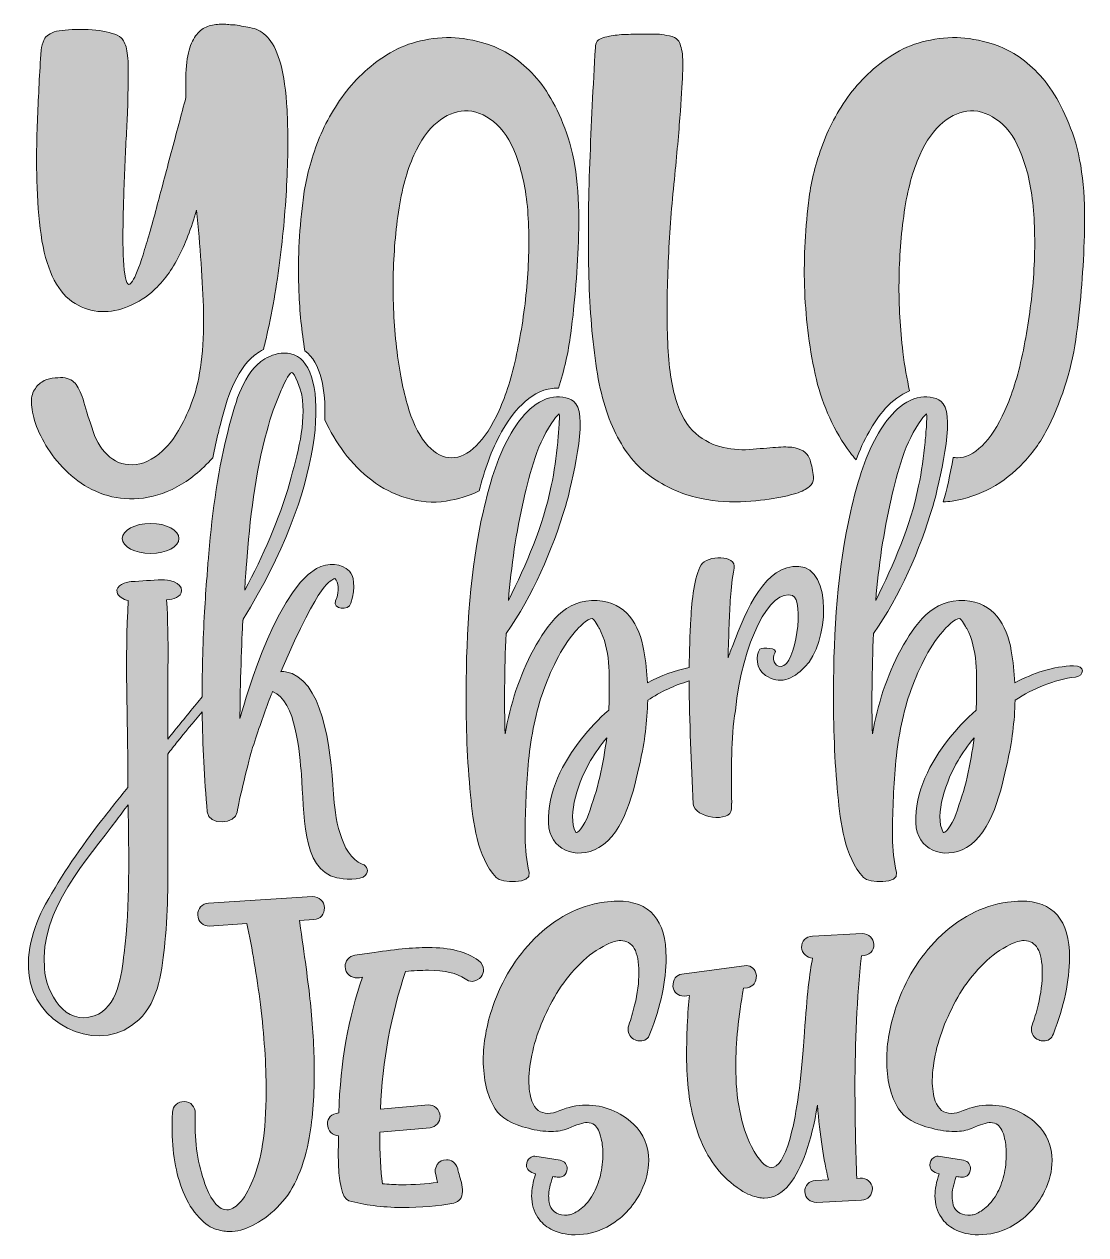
# Model space of a CAD drawing. Header units: inches. Extents: x 153 to 924, y -979 to -101.
import ezdxf

# ---------------------------------------------------------------- set-up
doc = ezdxf.new("R2010")
doc.units = ezdxf.units.IN
doc.header["$MEASUREMENT"] = 0
doc.layers.add('Layer 1', color=7, linetype='Continuous')

# ---------------------------------------------------------------- blocks, each defined once
blk = doc.blocks.new('block 3')
at = {"layer": 'Layer 1', "true_color": 0xff3c95}
h = blk.add_hatch(color=230, dxfattribs=at)
h.dxf.hatch_style = 2
edge = h.paths.add_edge_path()
edge.add_spline(control_points=[(293.11, -975.51), (289.25, -974.58), (284.92, -971.64), (280.43, -966.85), (275.8, -962.06), (271.93, -955.72), (268.84, -948.15), (263.43, -935.01), (260.8, -919.24), (260.8, -901), (260.8, -897.6), (260.96, -894.04), (261.11, -890.49), (261.26, -888.17), (262.19, -886.16), (263.74, -884.77), (265.44, -883.38), (267.29, -882.6), (269.61, -882.6), (272.09, -882.76), (274.1, -883.69), (275.49, -885.23), (276.88, -886.93), (277.65, -888.79), (277.65, -891.11), (277.65, -891.11), (277.5, -898.06), (277.5, -898.06), (277.5, -915.68), (280.28, -931.3), (285.69, -944.9), (290.02, -955.72), (294.96, -961.13), (300.68, -961.29), (303.47, -961.29), (306.56, -959.59), (309.65, -956.34), (312.9, -953.09), (316.14, -947.53), (319.54, -939.64), (322.63, -932.23), (324.95, -923.57), (326.5, -913.67), (328.2, -903.01), (329.13, -890.18), (329.13, -875.03), (329.13, -855.55), (327.74, -834.68), (324.95, -812.27), (322.33, -791.25), (319.08, -771.77), (315.21, -753.53), (315.21, -753.53), (287.7, -755.23), (287.7, -755.23), (285.69, -755.23), (283.83, -754.61), (282.13, -753.22), (280.59, -751.83), (279.66, -749.82), (279.51, -747.19), (279.51, -744.87), (280.12, -743.02), (281.52, -741.31), (282.91, -739.77), (284.92, -738.84), (287.24, -738.69), (287.24, -738.69), (362.83, -733.89), (362.83, -733.89), (365.15, -733.89), (367.15, -734.67), (368.85, -736.21), (370.56, -737.6), (371.33, -739.61), (371.48, -742.09), (371.48, -744.41), (370.86, -746.26), (369.47, -747.96), (368.08, -749.51), (366.07, -750.44), (363.75, -750.59), (363.75, -750.59), (353.4, -751.21), (353.4, -751.21), (353.4, -751.21), (354.17, -756.77), (354.17, -756.77), (357.57, -780.42), (360.04, -799.44), (361.59, -813.66), (363.14, -830.66), (364.06, -846.59), (364.06, -861.89), (364.06, -880.44), (362.67, -897.13), (359.89, -911.66), (355.71, -932.84), (348.14, -948.77), (337.16, -959.59), (324.8, -971.18), (313.36, -977.05), (302.38, -977.05), (300.22, -977.05), (297.13, -976.59), (293.11, -975.51)], knot_values=[0, 0, 0, 0, 1, 1, 1, 2, 2, 2, 3, 3, 3, 4, 4, 4, 5, 5, 5, 6, 6, 6, 7, 7, 7, 8, 8, 8, 9, 9, 9, 10, 10, 10, 11, 11, 11, 12, 12, 12, 13, 13, 13, 14, 14, 14, 15, 15, 15, 16, 16, 16, 17, 17, 17, 18, 18, 18, 19, 19, 19, 20, 20, 20, 21, 21, 21, 22, 22, 22, 23, 23, 23, 24, 24, 24, 25, 25, 25, 26, 26, 26, 27, 27, 27, 28, 28, 28, 29, 29, 29, 30, 30, 30, 31, 31, 31, 32, 32, 32, 33, 33, 33, 34, 34, 34, 35, 35, 35, 35], degree=3, periodic=1)
h = blk.add_hatch(color=230, dxfattribs=at)
h.dxf.hatch_style = 2
edge = h.paths.add_edge_path()
edge.add_spline(control_points=[(535.8, -975.2), (531.93, -973.19), (528.84, -970.41), (526.52, -966.85), (523.43, -962.37), (521.89, -957.11), (521.89, -951.08), (521.89, -946.29), (522.97, -940.88), (524.82, -935.01), (520.5, -934.08), (518.18, -931.91), (518.18, -928.82), (518.18, -926.5), (519.1, -924.8), (520.81, -923.57), (521.89, -922.79), (522.97, -922.33), (524.21, -922.33), (524.21, -922.33), (542.6, -925.27), (542.6, -925.27), (544.3, -925.58), (545.69, -926.35), (546.46, -927.59), (547.39, -928.98), (547.7, -930.22), (547.7, -931.61), (547.7, -933.62), (546.77, -935.32), (545.23, -936.55), (544.15, -937.32), (542.91, -937.64), (541.52, -937.64), (540.13, -937.48), (538.74, -937.32), (537.35, -937.02), (535.34, -942.74), (534.25, -947.53), (534.25, -951.39), (534.25, -952.17), (534.41, -953.71), (534.72, -956.03), (534.87, -958.5), (536.11, -960.67), (538.27, -962.52), (540.44, -964.22), (542.91, -965.15), (545.69, -965.15), (546, -965.15), (547.08, -965.15), (548.78, -965), (550.64, -964.84), (553.27, -963.6), (556.67, -961.29), (559.91, -958.97), (562.85, -955.88), (565.48, -951.7), (568.11, -947.53), (569.96, -943.05), (571.35, -938.1), (572.74, -933.31), (573.52, -927.9), (573.67, -922.18), (573.67, -917.38), (573.36, -913.21), (572.44, -909.66), (571.35, -904.55), (569.65, -901.31), (567.49, -899.61), (565.94, -898.53), (564.24, -897.91), (562.23, -897.91), (559.45, -897.91), (554.81, -899.45), (548.32, -902.23), (544.92, -903.63), (540.9, -904.4), (536.11, -904.4), (530.85, -904.4), (525.29, -903.63), (519.57, -902.08), (507.67, -899.14), (499.63, -894.35), (495.45, -888.01), (489.58, -878.43), (486.8, -866.53), (486.8, -852.46), (486.8, -840.09), (489.11, -827.11), (493.75, -813.66), (500.4, -794.34), (510.45, -777.95), (524.05, -764.35), (538.89, -749.51), (555.74, -740.7), (574.6, -737.91), (578, -737.45), (581.25, -737.14), (584.18, -737.14), (607.83, -737.14), (619.58, -750.9), (619.58, -778.26), (619.58, -794.95), (615.72, -813.35), (607.83, -833.6), (606.6, -837), (604.12, -838.7), (600.57, -838.7), (599.49, -838.7), (598.4, -838.39), (597.17, -837.93), (593.61, -836.38), (591.91, -833.76), (591.91, -830.05), (591.91, -829.12), (592.07, -828.19), (592.38, -827.11), (594.08, -822.78), (595.47, -817.99), (596.71, -812.73), (598.87, -804.08), (599.8, -796.04), (599.8, -788.93), (599.8, -781.35), (598.72, -775.63), (596.4, -771.46), (594.23, -767.75), (590.99, -765.89), (586.66, -765.74), (583.72, -765.74), (580.32, -766.82), (576.45, -768.68), (569.5, -772.23), (563, -776.71), (557.29, -782.43), (551.41, -788.15), (546.16, -794.65), (541.67, -801.6), (537.19, -808.71), (533.32, -816.13), (530.08, -823.71), (526.83, -831.28), (524.36, -838.86), (522.66, -846.12), (520.96, -853.54), (520.03, -860.5), (519.88, -867.15), (519.88, -873.17), (520.65, -878.28), (522.04, -882.29), (524.36, -888.32), (528.23, -891.26), (533.79, -891.26), (536.26, -891.26), (539.04, -890.64), (542.29, -889.25), (548.32, -886.62), (554.66, -885.39), (561.31, -885.23), (574.45, -885.23), (585.88, -889.87), (595.93, -898.99), (603.2, -906.1), (606.91, -914.91), (606.91, -925.42), (606.91, -933), (605.05, -940.26), (601.5, -947.68), (595.62, -959.28), (587.27, -967.93), (576.45, -973.81), (569.19, -977.52), (561.61, -979.37), (553.42, -979.37), (546.77, -979.37), (540.9, -977.98), (535.8, -975.2)], knot_values=[0, 0, 0, 0, 1, 1, 1, 2, 2, 2, 3, 3, 3, 4, 4, 4, 5, 5, 5, 6, 6, 6, 7, 7, 7, 8, 8, 8, 9, 9, 9, 10, 10, 10, 11, 11, 11, 12, 12, 12, 13, 13, 13, 14, 14, 14, 15, 15, 15, 16, 16, 16, 17, 17, 17, 18, 18, 18, 19, 19, 19, 20, 20, 20, 21, 21, 21, 22, 22, 22, 23, 23, 23, 24, 24, 24, 25, 25, 25, 26, 26, 26, 27, 27, 27, 28, 28, 28, 29, 29, 29, 30, 30, 30, 31, 31, 31, 32, 32, 32, 33, 33, 33, 34, 34, 34, 35, 35, 35, 36, 36, 36, 37, 37, 37, 38, 38, 38, 39, 39, 39, 40, 40, 40, 41, 41, 41, 42, 42, 42, 43, 43, 43, 44, 44, 44, 45, 45, 45, 46, 46, 46, 47, 47, 47, 48, 48, 48, 49, 49, 49, 50, 50, 50, 51, 51, 51, 52, 52, 52, 53, 53, 53, 54, 54, 54, 55, 55, 55, 56, 56, 56, 57, 57, 57, 58, 58, 58, 59, 59, 59, 59], degree=3, periodic=1)
h = blk.add_hatch(color=230, dxfattribs=at)
h.dxf.hatch_style = 2
edge = h.paths.add_edge_path()
edge.add_spline(control_points=[(828.73, -975.2), (824.86, -973.19), (821.77, -970.41), (819.45, -966.85), (816.36, -962.37), (814.81, -957.11), (814.81, -951.08), (814.81, -946.29), (815.9, -940.88), (817.75, -935.01), (813.42, -934.08), (811.11, -931.91), (811.11, -928.82), (811.11, -926.5), (812.03, -924.8), (813.73, -923.57), (814.81, -922.79), (815.9, -922.33), (817.13, -922.33), (817.13, -922.33), (835.53, -925.27), (835.53, -925.27), (837.23, -925.58), (838.62, -926.35), (839.39, -927.59), (840.32, -928.98), (840.63, -930.22), (840.63, -931.61), (840.63, -933.62), (839.7, -935.32), (838.16, -936.55), (837.07, -937.32), (835.84, -937.64), (834.45, -937.64), (833.06, -937.48), (831.66, -937.32), (830.27, -937.02), (828.26, -942.74), (827.18, -947.53), (827.18, -951.39), (827.18, -952.17), (827.34, -953.71), (827.65, -956.03), (827.8, -958.5), (829.04, -960.67), (831.2, -962.52), (833.36, -964.22), (835.84, -965.15), (838.62, -965.15), (838.93, -965.15), (840.01, -965.15), (841.71, -965), (843.57, -964.84), (846.2, -963.6), (849.6, -961.29), (852.84, -958.97), (855.78, -955.88), (858.41, -951.7), (861.03, -947.53), (862.89, -943.05), (864.28, -938.1), (865.67, -933.31), (866.44, -927.9), (866.6, -922.18), (866.6, -917.38), (866.29, -913.21), (865.36, -909.66), (864.28, -904.55), (862.58, -901.31), (860.42, -899.61), (858.87, -898.53), (857.17, -897.91), (855.16, -897.91), (852.38, -897.91), (847.74, -899.45), (841.25, -902.23), (837.85, -903.63), (833.83, -904.4), (829.04, -904.4), (823.78, -904.4), (818.21, -903.63), (812.5, -902.08), (800.59, -899.14), (792.55, -894.35), (788.38, -888.01), (782.51, -878.43), (779.72, -866.53), (779.72, -852.46), (779.72, -840.09), (782.04, -827.11), (786.68, -813.66), (793.33, -794.34), (803.38, -777.95), (816.98, -764.35), (831.82, -749.51), (848.67, -740.7), (867.53, -737.91), (870.93, -737.45), (874.17, -737.14), (877.11, -737.14), (900.76, -737.14), (912.51, -750.9), (912.51, -778.26), (912.51, -794.95), (908.65, -813.35), (900.76, -833.6), (899.53, -837), (897.05, -838.7), (893.5, -838.7), (892.42, -838.7), (891.33, -838.39), (890.1, -837.93), (886.54, -836.38), (884.84, -833.76), (884.84, -830.05), (884.84, -829.12), (885, -828.19), (885.3, -827.11), (887.01, -822.78), (888.4, -817.99), (889.63, -812.73), (891.8, -804.08), (892.72, -796.04), (892.72, -788.93), (892.72, -781.35), (891.64, -775.63), (889.32, -771.46), (887.16, -767.75), (883.91, -765.89), (879.58, -765.74), (876.65, -765.74), (873.25, -766.82), (869.38, -768.68), (862.42, -772.23), (855.93, -776.71), (850.21, -782.43), (844.34, -788.15), (839.08, -794.65), (834.6, -801.6), (830.12, -808.71), (826.25, -816.13), (823.01, -823.71), (819.76, -831.28), (817.29, -838.86), (815.59, -846.12), (813.89, -853.54), (812.96, -860.5), (812.8, -867.15), (812.8, -873.17), (813.58, -878.28), (814.97, -882.29), (817.29, -888.32), (821.15, -891.26), (826.72, -891.26), (829.19, -891.26), (831.97, -890.64), (835.22, -889.25), (841.25, -886.62), (847.59, -885.39), (854.23, -885.23), (867.37, -885.23), (878.81, -889.87), (888.86, -898.99), (896.12, -906.1), (899.83, -914.91), (899.83, -925.42), (899.83, -933), (897.98, -940.26), (894.42, -947.68), (888.55, -959.28), (880.2, -967.93), (869.38, -973.81), (862.12, -977.52), (854.54, -979.37), (846.35, -979.37), (839.7, -979.37), (833.83, -977.98), (828.73, -975.2)], knot_values=[0, 0, 0, 0, 1, 1, 1, 2, 2, 2, 3, 3, 3, 4, 4, 4, 5, 5, 5, 6, 6, 6, 7, 7, 7, 8, 8, 8, 9, 9, 9, 10, 10, 10, 11, 11, 11, 12, 12, 12, 13, 13, 13, 14, 14, 14, 15, 15, 15, 16, 16, 16, 17, 17, 17, 18, 18, 18, 19, 19, 19, 20, 20, 20, 21, 21, 21, 22, 22, 22, 23, 23, 23, 24, 24, 24, 25, 25, 25, 26, 26, 26, 27, 27, 27, 28, 28, 28, 29, 29, 29, 30, 30, 30, 31, 31, 31, 32, 32, 32, 33, 33, 33, 34, 34, 34, 35, 35, 35, 36, 36, 36, 37, 37, 37, 38, 38, 38, 39, 39, 39, 40, 40, 40, 41, 41, 41, 42, 42, 42, 43, 43, 43, 44, 44, 44, 45, 45, 45, 46, 46, 46, 47, 47, 47, 48, 48, 48, 49, 49, 49, 50, 50, 50, 51, 51, 51, 52, 52, 52, 53, 53, 53, 54, 54, 54, 55, 55, 55, 56, 56, 56, 57, 57, 57, 58, 58, 58, 59, 59, 59, 59], degree=3, periodic=1)
h = blk.add_hatch(color=230, dxfattribs=at)
h.dxf.hatch_style = 2
edge = h.paths.add_edge_path()
edge.add_spline(control_points=[(722.84, -953.71), (721.14, -952.32), (720.37, -950.46), (720.21, -947.99), (720.21, -945.83), (720.99, -943.97), (722.38, -942.43), (723.77, -941.04), (725.78, -940.11), (728.1, -939.95), (728.1, -939.95), (737.53, -939.49), (737.53, -939.49), (733.97, -925.27), (731.19, -907.18), (729.49, -885.23), (725.01, -912.13), (718.2, -931.3), (709.24, -942.58), (703.83, -949.38), (697.8, -952.78), (690.84, -952.78), (688.21, -952.78), (684.81, -952.01), (680.64, -950.46), (676.31, -949.07), (670.75, -945.21), (663.95, -939.18), (653.12, -929.13), (645.24, -915.84), (640.6, -899.14), (636.43, -885.08), (634.42, -868.54), (634.42, -849.37), (634.42, -841.48), (634.58, -834.22), (634.89, -827.73), (635.35, -818.14), (635.81, -810.88), (636.43, -805.62), (636.43, -805.62), (632.72, -806.09), (632.72, -806.09), (630.4, -806.09), (628.55, -805.47), (627.16, -804.23), (625.76, -803.15), (624.84, -801.45), (624.53, -799.13), (624.53, -796.66), (625.15, -794.65), (626.23, -792.95), (627.31, -791.4), (629.01, -790.47), (631.02, -790.16), (631.02, -790.16), (678.01, -783.98), (678.01, -783.98), (679.71, -783.98), (681.26, -784.6), (682.65, -785.83), (684.04, -787.07), (684.81, -788.77), (685.12, -791.09), (685.12, -793.56), (684.51, -795.57), (683.42, -797.12), (682.34, -798.66), (680.64, -799.59), (678.63, -800.06), (678.63, -800.06), (675.85, -800.37), (675.85, -800.37), (671.98, -821.08), (670.13, -839.94), (670.13, -856.94), (670.13, -880.59), (673.99, -900.07), (681.57, -915.37), (686.82, -925.42), (691.62, -930.52), (695.94, -930.52), (700.89, -930.52), (705.37, -923.72), (709.39, -910.12), (713.72, -894.66), (717.12, -872.09), (719.29, -842.57), (719.29, -842.57), (720.06, -832.21), (720.06, -832.21), (721.76, -806.55), (723.77, -788.62), (725.93, -778.57), (723.77, -778.41), (721.92, -777.64), (720.52, -776.25), (718.98, -774.86), (718.05, -773), (717.89, -770.84), (717.89, -768.52), (718.67, -766.67), (720.06, -765.12), (721.45, -763.57), (723.46, -762.65), (725.78, -762.49), (725.78, -762.49), (761.95, -760.79), (761.95, -760.79), (764.27, -760.79), (766.28, -761.57), (767.98, -763.11), (769.53, -764.5), (770.3, -766.36), (770.45, -768.68), (770.45, -770.99), (769.68, -772.85), (768.14, -774.4), (766.59, -776.1), (764.27, -776.87), (761.33, -776.87), (758.24, -807.63), (756.7, -839.47), (756.7, -872.56), (756.7, -897.29), (757.16, -919.24), (758.09, -938.41), (758.09, -938.41), (760.56, -938.25), (760.56, -938.25), (762.88, -938.25), (764.89, -938.87), (766.59, -940.26), (768.29, -941.65), (769.22, -943.51), (769.37, -945.83), (769.37, -948.15), (768.6, -950), (767.21, -951.55), (765.66, -953.25), (763.81, -954.18), (761.49, -954.33), (761.49, -954.33), (728.87, -955.88), (728.87, -955.88), (726.4, -955.88), (724.39, -955.1), (722.84, -953.71)], knot_values=[0, 0, 0, 0, 1, 1, 1, 2, 2, 2, 3, 3, 3, 4, 4, 4, 5, 5, 5, 6, 6, 6, 7, 7, 7, 8, 8, 8, 9, 9, 9, 10, 10, 10, 11, 11, 11, 12, 12, 12, 13, 13, 13, 14, 14, 14, 15, 15, 15, 16, 16, 16, 17, 17, 17, 18, 18, 18, 19, 19, 19, 20, 20, 20, 21, 21, 21, 22, 22, 22, 23, 23, 23, 24, 24, 24, 25, 25, 25, 26, 26, 26, 27, 27, 27, 28, 28, 28, 29, 29, 29, 30, 30, 30, 31, 31, 31, 32, 32, 32, 33, 33, 33, 34, 34, 34, 35, 35, 35, 36, 36, 36, 37, 37, 37, 38, 38, 38, 39, 39, 39, 40, 40, 40, 41, 41, 41, 42, 42, 42, 43, 43, 43, 44, 44, 44, 45, 45, 45, 46, 46, 46, 47, 47, 47, 48, 48, 48, 49, 49, 49, 49], degree=3, periodic=1)
h = blk.add_hatch(color=230, dxfattribs=at)
h.dxf.hatch_style = 2
edge = h.paths.add_edge_path()
edge.add_spline(control_points=[(389.26, -954.64), (384.16, -953.09), (381.53, -941.65), (381.53, -920.32), (381.53, -916.77), (381.53, -913.83), (381.68, -911.51), (381.68, -911.51), (381.68, -907.49), (381.68, -907.49), (379.52, -907.34), (377.66, -906.56), (376.12, -905.17), (374.57, -903.78), (373.8, -901.62), (373.65, -898.99), (373.65, -894.51), (376.27, -891.72), (381.84, -890.8), (383.07, -854.16), (388.79, -821.39), (399.15, -792.48), (397.6, -792.79), (396.37, -792.95), (395.13, -792.95), (393.12, -792.95), (391.27, -792.33), (389.72, -791.09), (387.56, -789.54), (386.47, -787.38), (386.47, -784.6), (386.47, -782.74), (387.09, -781.04), (388.33, -779.34), (389.57, -777.8), (391.27, -776.87), (393.59, -776.41), (393.59, -776.41), (404.25, -775.01), (404.25, -775.01), (421.57, -772.23), (435.63, -770.84), (446.76, -770.84), (462.53, -770.84), (474.74, -773.93), (483.4, -780.27), (485.72, -782.28), (486.95, -784.44), (486.95, -787.07), (486.95, -788.77), (486.34, -790.47), (485.25, -792.02), (483.71, -794.03), (481.54, -795.11), (478.76, -795.42), (476.91, -795.42), (475.21, -794.8), (473.66, -793.56), (467.79, -789.39), (458.82, -787.38), (446.92, -787.38), (441.51, -787.38), (435.94, -787.69), (430.38, -788.15), (419.71, -819.69), (413.68, -853.08), (412.14, -888.17), (412.14, -888.17), (446.92, -885.08), (446.92, -885.08), (449.08, -885.08), (450.94, -885.85), (452.64, -887.24), (454.34, -888.63), (455.27, -890.8), (455.42, -893.58), (455.42, -895.59), (454.8, -897.29), (453.56, -898.83), (452.17, -900.38), (450.47, -901.31), (448.15, -901.62), (448.15, -901.62), (411.67, -904.86), (411.67, -904.86), (411.67, -920.48), (412.29, -933), (413.53, -942.27), (417.7, -942.74), (422.34, -942.89), (427.13, -943.05), (436.72, -943.05), (445.53, -942.43), (453.56, -941.35), (452.48, -936.55), (451.86, -933.77), (451.86, -933.15), (451.86, -931.45), (452.33, -929.91), (453.41, -928.36), (454.8, -926.04), (457.12, -924.96), (460.06, -924.96), (461.76, -924.96), (463.3, -925.42), (464.85, -926.5), (466.55, -927.59), (467.63, -929.13), (468.25, -931.45), (468.41, -932.53), (468.71, -933.92), (469.18, -935.32), (469.8, -937.32), (470.41, -939.33), (470.88, -941.5), (471.34, -943.82), (471.65, -945.98), (471.65, -947.99), (471.5, -952.63), (469.33, -955.41), (465.31, -956.34), (454.18, -958.5), (441.66, -959.59), (427.75, -959.59), (413.06, -959.43), (400.23, -957.73), (389.26, -954.64)], knot_values=[0, 0, 0, 0, 1, 1, 1, 2, 2, 2, 3, 3, 3, 4, 4, 4, 5, 5, 5, 6, 6, 6, 7, 7, 7, 8, 8, 8, 9, 9, 9, 10, 10, 10, 11, 11, 11, 12, 12, 12, 13, 13, 13, 14, 14, 14, 15, 15, 15, 16, 16, 16, 17, 17, 17, 18, 18, 18, 19, 19, 19, 20, 20, 20, 21, 21, 21, 22, 22, 22, 23, 23, 23, 24, 24, 24, 25, 25, 25, 26, 26, 26, 27, 27, 27, 28, 28, 28, 29, 29, 29, 30, 30, 30, 31, 31, 31, 32, 32, 32, 33, 33, 33, 34, 34, 34, 35, 35, 35, 36, 36, 36, 37, 37, 37, 38, 38, 38, 39, 39, 39, 40, 40, 40, 41, 41, 41, 42, 42, 42, 42], degree=3, periodic=1)
at = {"layer": 'Layer 1', "lineweight": 0}
for points, knots in [([(293.11, -975.51), (289.25, -974.58), (284.92, -971.64), (280.43, -966.85), (275.8, -962.06), (271.93, -955.72), (268.84, -948.15), (263.43, -935.01), (260.8, -919.24), (260.8, -901), (260.8, -897.6), (260.96, -894.04), (261.11, -890.49), (261.26, -888.17), (262.19, -886.16), (263.74, -884.77), (265.44, -883.38), (267.29, -882.6), (269.61, -882.6), (272.09, -882.76), (274.1, -883.69), (275.49, -885.23), (276.88, -886.93), (277.65, -888.79), (277.65, -891.11), (277.65, -891.11), (277.5, -898.06), (277.5, -898.06), (277.5, -915.68), (280.28, -931.3), (285.69, -944.9), (290.02, -955.72), (294.96, -961.13), (300.68, -961.29), (303.47, -961.29), (306.56, -959.59), (309.65, -956.34), (312.9, -953.09), (316.14, -947.53), (319.54, -939.64), (322.63, -932.23), (324.95, -923.57), (326.5, -913.67), (328.2, -903.01), (329.13, -890.18), (329.13, -875.03), (329.13, -855.55), (327.74, -834.68), (324.95, -812.27), (322.33, -791.25), (319.08, -771.77), (315.21, -753.53), (315.21, -753.53), (287.7, -755.23), (287.7, -755.23), (285.69, -755.23), (283.83, -754.61), (282.13, -753.22), (280.59, -751.83), (279.66, -749.82), (279.51, -747.19), (279.51, -744.87), (280.12, -743.02), (281.52, -741.31), (282.91, -739.77), (284.92, -738.84), (287.24, -738.69), (287.24, -738.69), (362.83, -733.89), (362.83, -733.89), (365.15, -733.89), (367.15, -734.67), (368.85, -736.21), (370.56, -737.6), (371.33, -739.61), (371.48, -742.09), (371.48, -744.41), (370.86, -746.26), (369.47, -747.96), (368.08, -749.51), (366.07, -750.44), (363.75, -750.59), (363.75, -750.59), (353.4, -751.21), (353.4, -751.21), (353.4, -751.21), (354.17, -756.77), (354.17, -756.77), (357.57, -780.42), (360.04, -799.44), (361.59, -813.66), (363.14, -830.66), (364.06, -846.59), (364.06, -861.89), (364.06, -880.44), (362.67, -897.13), (359.89, -911.66), (355.71, -932.84), (348.14, -948.77), (337.16, -959.59), (324.8, -971.18), (313.36, -977.05), (302.38, -977.05), (300.22, -977.05), (297.13, -976.59), (293.11, -975.51)], [0, 0, 0, 0, 1, 1, 1, 2, 2, 2, 3, 3, 3, 4, 4, 4, 5, 5, 5, 6, 6, 6, 7, 7, 7, 8, 8, 8, 9, 9, 9, 10, 10, 10, 11, 11, 11, 12, 12, 12, 13, 13, 13, 14, 14, 14, 15, 15, 15, 16, 16, 16, 17, 17, 17, 18, 18, 18, 19, 19, 19, 20, 20, 20, 21, 21, 21, 22, 22, 22, 23, 23, 23, 24, 24, 24, 25, 25, 25, 26, 26, 26, 27, 27, 27, 28, 28, 28, 29, 29, 29, 30, 30, 30, 31, 31, 31, 32, 32, 32, 33, 33, 33, 34, 34, 34, 35, 35, 35, 35]), ([(535.8, -975.2), (531.93, -973.19), (528.84, -970.41), (526.52, -966.85), (523.43, -962.37), (521.89, -957.11), (521.89, -951.08), (521.89, -946.29), (522.97, -940.88), (524.82, -935.01), (520.5, -934.08), (518.18, -931.91), (518.18, -928.82), (518.18, -926.5), (519.1, -924.8), (520.81, -923.57), (521.89, -922.79), (522.97, -922.33), (524.21, -922.33), (524.21, -922.33), (542.6, -925.27), (542.6, -925.27), (544.3, -925.58), (545.69, -926.35), (546.46, -927.59), (547.39, -928.98), (547.7, -930.22), (547.7, -931.61), (547.7, -933.62), (546.77, -935.32), (545.23, -936.55), (544.15, -937.32), (542.91, -937.64), (541.52, -937.64), (540.13, -937.48), (538.74, -937.32), (537.35, -937.02), (535.34, -942.74), (534.25, -947.53), (534.25, -951.39), (534.25, -952.17), (534.41, -953.71), (534.72, -956.03), (534.87, -958.5), (536.11, -960.67), (538.27, -962.52), (540.44, -964.22), (542.91, -965.15), (545.69, -965.15), (546, -965.15), (547.08, -965.15), (548.78, -965), (550.64, -964.84), (553.27, -963.6), (556.67, -961.29), (559.91, -958.97), (562.85, -955.88), (565.48, -951.7), (568.11, -947.53), (569.96, -943.05), (571.35, -938.1), (572.74, -933.31), (573.52, -927.9), (573.67, -922.18), (573.67, -917.38), (573.36, -913.21), (572.44, -909.66), (571.35, -904.55), (569.65, -901.31), (567.49, -899.61), (565.94, -898.53), (564.24, -897.91), (562.23, -897.91), (559.45, -897.91), (554.81, -899.45), (548.32, -902.23), (544.92, -903.63), (540.9, -904.4), (536.11, -904.4), (530.85, -904.4), (525.29, -903.63), (519.57, -902.08), (507.67, -899.14), (499.63, -894.35), (495.45, -888.01), (489.58, -878.43), (486.8, -866.53), (486.8, -852.46), (486.8, -840.09), (489.11, -827.11), (493.75, -813.66), (500.4, -794.34), (510.45, -777.95), (524.05, -764.35), (538.89, -749.51), (555.74, -740.7), (574.6, -737.91), (578, -737.45), (581.25, -737.14), (584.18, -737.14), (607.83, -737.14), (619.58, -750.9), (619.58, -778.26), (619.58, -794.95), (615.72, -813.35), (607.83, -833.6), (606.6, -837), (604.12, -838.7), (600.57, -838.7), (599.49, -838.7), (598.4, -838.39), (597.17, -837.93), (593.61, -836.38), (591.91, -833.76), (591.91, -830.05), (591.91, -829.12), (592.07, -828.19), (592.38, -827.11), (594.08, -822.78), (595.47, -817.99), (596.71, -812.73), (598.87, -804.08), (599.8, -796.04), (599.8, -788.93), (599.8, -781.35), (598.72, -775.63), (596.4, -771.46), (594.23, -767.75), (590.99, -765.89), (586.66, -765.74), (583.72, -765.74), (580.32, -766.82), (576.45, -768.68), (569.5, -772.23), (563, -776.71), (557.29, -782.43), (551.41, -788.15), (546.16, -794.65), (541.67, -801.6), (537.19, -808.71), (533.32, -816.13), (530.08, -823.71), (526.83, -831.28), (524.36, -838.86), (522.66, -846.12), (520.96, -853.54), (520.03, -860.5), (519.88, -867.15), (519.88, -873.17), (520.65, -878.28), (522.04, -882.29), (524.36, -888.32), (528.23, -891.26), (533.79, -891.26), (536.26, -891.26), (539.04, -890.64), (542.29, -889.25), (548.32, -886.62), (554.66, -885.39), (561.31, -885.23), (574.45, -885.23), (585.88, -889.87), (595.93, -898.99), (603.2, -906.1), (606.91, -914.91), (606.91, -925.42), (606.91, -933), (605.05, -940.26), (601.5, -947.68), (595.62, -959.28), (587.27, -967.93), (576.45, -973.81), (569.19, -977.52), (561.61, -979.37), (553.42, -979.37), (546.77, -979.37), (540.9, -977.98), (535.8, -975.2)], [0, 0, 0, 0, 1, 1, 1, 2, 2, 2, 3, 3, 3, 4, 4, 4, 5, 5, 5, 6, 6, 6, 7, 7, 7, 8, 8, 8, 9, 9, 9, 10, 10, 10, 11, 11, 11, 12, 12, 12, 13, 13, 13, 14, 14, 14, 15, 15, 15, 16, 16, 16, 17, 17, 17, 18, 18, 18, 19, 19, 19, 20, 20, 20, 21, 21, 21, 22, 22, 22, 23, 23, 23, 24, 24, 24, 25, 25, 25, 26, 26, 26, 27, 27, 27, 28, 28, 28, 29, 29, 29, 30, 30, 30, 31, 31, 31, 32, 32, 32, 33, 33, 33, 34, 34, 34, 35, 35, 35, 36, 36, 36, 37, 37, 37, 38, 38, 38, 39, 39, 39, 40, 40, 40, 41, 41, 41, 42, 42, 42, 43, 43, 43, 44, 44, 44, 45, 45, 45, 46, 46, 46, 47, 47, 47, 48, 48, 48, 49, 49, 49, 50, 50, 50, 51, 51, 51, 52, 52, 52, 53, 53, 53, 54, 54, 54, 55, 55, 55, 56, 56, 56, 57, 57, 57, 58, 58, 58, 59, 59, 59, 59]), ([(828.73, -975.2), (824.86, -973.19), (821.77, -970.41), (819.45, -966.85), (816.36, -962.37), (814.81, -957.11), (814.81, -951.08), (814.81, -946.29), (815.9, -940.88), (817.75, -935.01), (813.42, -934.08), (811.11, -931.91), (811.11, -928.82), (811.11, -926.5), (812.03, -924.8), (813.73, -923.57), (814.81, -922.79), (815.9, -922.33), (817.13, -922.33), (817.13, -922.33), (835.53, -925.27), (835.53, -925.27), (837.23, -925.58), (838.62, -926.35), (839.39, -927.59), (840.32, -928.98), (840.63, -930.22), (840.63, -931.61), (840.63, -933.62), (839.7, -935.32), (838.16, -936.55), (837.07, -937.32), (835.84, -937.64), (834.45, -937.64), (833.06, -937.48), (831.66, -937.32), (830.27, -937.02), (828.26, -942.74), (827.18, -947.53), (827.18, -951.39), (827.18, -952.17), (827.34, -953.71), (827.65, -956.03), (827.8, -958.5), (829.04, -960.67), (831.2, -962.52), (833.36, -964.22), (835.84, -965.15), (838.62, -965.15), (838.93, -965.15), (840.01, -965.15), (841.71, -965), (843.57, -964.84), (846.2, -963.6), (849.6, -961.29), (852.84, -958.97), (855.78, -955.88), (858.41, -951.7), (861.03, -947.53), (862.89, -943.05), (864.28, -938.1), (865.67, -933.31), (866.44, -927.9), (866.6, -922.18), (866.6, -917.38), (866.29, -913.21), (865.36, -909.66), (864.28, -904.55), (862.58, -901.31), (860.42, -899.61), (858.87, -898.53), (857.17, -897.91), (855.16, -897.91), (852.38, -897.91), (847.74, -899.45), (841.25, -902.23), (837.85, -903.63), (833.83, -904.4), (829.04, -904.4), (823.78, -904.4), (818.21, -903.63), (812.5, -902.08), (800.59, -899.14), (792.55, -894.35), (788.38, -888.01), (782.51, -878.43), (779.72, -866.53), (779.72, -852.46), (779.72, -840.09), (782.04, -827.11), (786.68, -813.66), (793.33, -794.34), (803.38, -777.95), (816.98, -764.35), (831.82, -749.51), (848.67, -740.7), (867.53, -737.91), (870.93, -737.45), (874.17, -737.14), (877.11, -737.14), (900.76, -737.14), (912.51, -750.9), (912.51, -778.26), (912.51, -794.95), (908.65, -813.35), (900.76, -833.6), (899.53, -837), (897.05, -838.7), (893.5, -838.7), (892.42, -838.7), (891.33, -838.39), (890.1, -837.93), (886.54, -836.38), (884.84, -833.76), (884.84, -830.05), (884.84, -829.12), (885, -828.19), (885.3, -827.11), (887.01, -822.78), (888.4, -817.99), (889.63, -812.73), (891.8, -804.08), (892.72, -796.04), (892.72, -788.93), (892.72, -781.35), (891.64, -775.63), (889.32, -771.46), (887.16, -767.75), (883.91, -765.89), (879.58, -765.74), (876.65, -765.74), (873.25, -766.82), (869.38, -768.68), (862.42, -772.23), (855.93, -776.71), (850.21, -782.43), (844.34, -788.15), (839.08, -794.65), (834.6, -801.6), (830.12, -808.71), (826.25, -816.13), (823.01, -823.71), (819.76, -831.28), (817.29, -838.86), (815.59, -846.12), (813.89, -853.54), (812.96, -860.5), (812.8, -867.15), (812.8, -873.17), (813.58, -878.28), (814.97, -882.29), (817.29, -888.32), (821.15, -891.26), (826.72, -891.26), (829.19, -891.26), (831.97, -890.64), (835.22, -889.25), (841.25, -886.62), (847.59, -885.39), (854.23, -885.23), (867.37, -885.23), (878.81, -889.87), (888.86, -898.99), (896.12, -906.1), (899.83, -914.91), (899.83, -925.42), (899.83, -933), (897.98, -940.26), (894.42, -947.68), (888.55, -959.28), (880.2, -967.93), (869.38, -973.81), (862.12, -977.52), (854.54, -979.37), (846.35, -979.37), (839.7, -979.37), (833.83, -977.98), (828.73, -975.2)], [0, 0, 0, 0, 1, 1, 1, 2, 2, 2, 3, 3, 3, 4, 4, 4, 5, 5, 5, 6, 6, 6, 7, 7, 7, 8, 8, 8, 9, 9, 9, 10, 10, 10, 11, 11, 11, 12, 12, 12, 13, 13, 13, 14, 14, 14, 15, 15, 15, 16, 16, 16, 17, 17, 17, 18, 18, 18, 19, 19, 19, 20, 20, 20, 21, 21, 21, 22, 22, 22, 23, 23, 23, 24, 24, 24, 25, 25, 25, 26, 26, 26, 27, 27, 27, 28, 28, 28, 29, 29, 29, 30, 30, 30, 31, 31, 31, 32, 32, 32, 33, 33, 33, 34, 34, 34, 35, 35, 35, 36, 36, 36, 37, 37, 37, 38, 38, 38, 39, 39, 39, 40, 40, 40, 41, 41, 41, 42, 42, 42, 43, 43, 43, 44, 44, 44, 45, 45, 45, 46, 46, 46, 47, 47, 47, 48, 48, 48, 49, 49, 49, 50, 50, 50, 51, 51, 51, 52, 52, 52, 53, 53, 53, 54, 54, 54, 55, 55, 55, 56, 56, 56, 57, 57, 57, 58, 58, 58, 59, 59, 59, 59]), ([(722.84, -953.71), (721.14, -952.32), (720.37, -950.46), (720.21, -947.99), (720.21, -945.83), (720.99, -943.97), (722.38, -942.43), (723.77, -941.04), (725.78, -940.11), (728.1, -939.95), (728.1, -939.95), (737.53, -939.49), (737.53, -939.49), (733.97, -925.27), (731.19, -907.18), (729.49, -885.23), (725.01, -912.13), (718.2, -931.3), (709.24, -942.58), (703.83, -949.38), (697.8, -952.78), (690.84, -952.78), (688.21, -952.78), (684.81, -952.01), (680.64, -950.46), (676.31, -949.07), (670.75, -945.21), (663.95, -939.18), (653.12, -929.13), (645.24, -915.84), (640.6, -899.14), (636.43, -885.08), (634.42, -868.54), (634.42, -849.37), (634.42, -841.48), (634.58, -834.22), (634.89, -827.73), (635.35, -818.14), (635.81, -810.88), (636.43, -805.62), (636.43, -805.62), (632.72, -806.09), (632.72, -806.09), (630.4, -806.09), (628.55, -805.47), (627.16, -804.23), (625.76, -803.15), (624.84, -801.45), (624.53, -799.13), (624.53, -796.66), (625.15, -794.65), (626.23, -792.95), (627.31, -791.4), (629.01, -790.47), (631.02, -790.16), (631.02, -790.16), (678.01, -783.98), (678.01, -783.98), (679.71, -783.98), (681.26, -784.6), (682.65, -785.83), (684.04, -787.07), (684.81, -788.77), (685.12, -791.09), (685.12, -793.56), (684.51, -795.57), (683.42, -797.12), (682.34, -798.66), (680.64, -799.59), (678.63, -800.06), (678.63, -800.06), (675.85, -800.37), (675.85, -800.37), (671.98, -821.08), (670.13, -839.94), (670.13, -856.94), (670.13, -880.59), (673.99, -900.07), (681.57, -915.37), (686.82, -925.42), (691.62, -930.52), (695.94, -930.52), (700.89, -930.52), (705.37, -923.72), (709.39, -910.12), (713.72, -894.66), (717.12, -872.09), (719.29, -842.57), (719.29, -842.57), (720.06, -832.21), (720.06, -832.21), (721.76, -806.55), (723.77, -788.62), (725.93, -778.57), (723.77, -778.41), (721.92, -777.64), (720.52, -776.25), (718.98, -774.86), (718.05, -773), (717.89, -770.84), (717.89, -768.52), (718.67, -766.67), (720.06, -765.12), (721.45, -763.57), (723.46, -762.65), (725.78, -762.49), (725.78, -762.49), (761.95, -760.79), (761.95, -760.79), (764.27, -760.79), (766.28, -761.57), (767.98, -763.11), (769.53, -764.5), (770.3, -766.36), (770.45, -768.68), (770.45, -770.99), (769.68, -772.85), (768.14, -774.4), (766.59, -776.1), (764.27, -776.87), (761.33, -776.87), (758.24, -807.63), (756.7, -839.47), (756.7, -872.56), (756.7, -897.29), (757.16, -919.24), (758.09, -938.41), (758.09, -938.41), (760.56, -938.25), (760.56, -938.25), (762.88, -938.25), (764.89, -938.87), (766.59, -940.26), (768.29, -941.65), (769.22, -943.51), (769.37, -945.83), (769.37, -948.15), (768.6, -950), (767.21, -951.55), (765.66, -953.25), (763.81, -954.18), (761.49, -954.33), (761.49, -954.33), (728.87, -955.88), (728.87, -955.88), (726.4, -955.88), (724.39, -955.1), (722.84, -953.71)], [0, 0, 0, 0, 1, 1, 1, 2, 2, 2, 3, 3, 3, 4, 4, 4, 5, 5, 5, 6, 6, 6, 7, 7, 7, 8, 8, 8, 9, 9, 9, 10, 10, 10, 11, 11, 11, 12, 12, 12, 13, 13, 13, 14, 14, 14, 15, 15, 15, 16, 16, 16, 17, 17, 17, 18, 18, 18, 19, 19, 19, 20, 20, 20, 21, 21, 21, 22, 22, 22, 23, 23, 23, 24, 24, 24, 25, 25, 25, 26, 26, 26, 27, 27, 27, 28, 28, 28, 29, 29, 29, 30, 30, 30, 31, 31, 31, 32, 32, 32, 33, 33, 33, 34, 34, 34, 35, 35, 35, 36, 36, 36, 37, 37, 37, 38, 38, 38, 39, 39, 39, 40, 40, 40, 41, 41, 41, 42, 42, 42, 43, 43, 43, 44, 44, 44, 45, 45, 45, 46, 46, 46, 47, 47, 47, 48, 48, 48, 49, 49, 49, 49]), ([(389.26, -954.64), (384.16, -953.09), (381.53, -941.65), (381.53, -920.32), (381.53, -916.77), (381.53, -913.83), (381.68, -911.51), (381.68, -911.51), (381.68, -907.49), (381.68, -907.49), (379.52, -907.34), (377.66, -906.56), (376.12, -905.17), (374.57, -903.78), (373.8, -901.62), (373.65, -898.99), (373.65, -894.51), (376.27, -891.72), (381.84, -890.8), (383.07, -854.16), (388.79, -821.39), (399.15, -792.48), (397.6, -792.79), (396.37, -792.95), (395.13, -792.95), (393.12, -792.95), (391.27, -792.33), (389.72, -791.09), (387.56, -789.54), (386.47, -787.38), (386.47, -784.6), (386.47, -782.74), (387.09, -781.04), (388.33, -779.34), (389.57, -777.8), (391.27, -776.87), (393.59, -776.41), (393.59, -776.41), (404.25, -775.01), (404.25, -775.01), (421.57, -772.23), (435.63, -770.84), (446.76, -770.84), (462.53, -770.84), (474.74, -773.93), (483.4, -780.27), (485.72, -782.28), (486.95, -784.44), (486.95, -787.07), (486.95, -788.77), (486.34, -790.47), (485.25, -792.02), (483.71, -794.03), (481.54, -795.11), (478.76, -795.42), (476.91, -795.42), (475.21, -794.8), (473.66, -793.56), (467.79, -789.39), (458.82, -787.38), (446.92, -787.38), (441.51, -787.38), (435.94, -787.69), (430.38, -788.15), (419.71, -819.69), (413.68, -853.08), (412.14, -888.17), (412.14, -888.17), (446.92, -885.08), (446.92, -885.08), (449.08, -885.08), (450.94, -885.85), (452.64, -887.24), (454.34, -888.63), (455.27, -890.8), (455.42, -893.58), (455.42, -895.59), (454.8, -897.29), (453.56, -898.83), (452.17, -900.38), (450.47, -901.31), (448.15, -901.62), (448.15, -901.62), (411.67, -904.86), (411.67, -904.86), (411.67, -920.48), (412.29, -933), (413.53, -942.27), (417.7, -942.74), (422.34, -942.89), (427.13, -943.05), (436.72, -943.05), (445.53, -942.43), (453.56, -941.35), (452.48, -936.55), (451.86, -933.77), (451.86, -933.15), (451.86, -931.45), (452.33, -929.91), (453.41, -928.36), (454.8, -926.04), (457.12, -924.96), (460.06, -924.96), (461.76, -924.96), (463.3, -925.42), (464.85, -926.5), (466.55, -927.59), (467.63, -929.13), (468.25, -931.45), (468.41, -932.53), (468.71, -933.92), (469.18, -935.32), (469.8, -937.32), (470.41, -939.33), (470.88, -941.5), (471.34, -943.82), (471.65, -945.98), (471.65, -947.99), (471.5, -952.63), (469.33, -955.41), (465.31, -956.34), (454.18, -958.5), (441.66, -959.59), (427.75, -959.59), (413.06, -959.43), (400.23, -957.73), (389.26, -954.64)], [0, 0, 0, 0, 1, 1, 1, 2, 2, 2, 3, 3, 3, 4, 4, 4, 5, 5, 5, 6, 6, 6, 7, 7, 7, 8, 8, 8, 9, 9, 9, 10, 10, 10, 11, 11, 11, 12, 12, 12, 13, 13, 13, 14, 14, 14, 15, 15, 15, 16, 16, 16, 17, 17, 17, 18, 18, 18, 19, 19, 19, 20, 20, 20, 21, 21, 21, 22, 22, 22, 23, 23, 23, 24, 24, 24, 25, 25, 25, 26, 26, 26, 27, 27, 27, 28, 28, 28, 29, 29, 29, 30, 30, 30, 31, 31, 31, 32, 32, 32, 33, 33, 33, 34, 34, 34, 35, 35, 35, 36, 36, 36, 37, 37, 37, 38, 38, 38, 39, 39, 39, 40, 40, 40, 41, 41, 41, 42, 42, 42, 42])]:
    blk.add_open_spline(points, degree=3, knots=knots, dxfattribs=at)
blk = doc.blocks.new('block 4')
at = {"layer": 'Layer 1', "true_color": 0x0153a5}
h = blk.add_hatch(color=154, dxfattribs=at)
h.dxf.hatch_style = 2
edge = h.paths.add_edge_path()
edge.add_spline(control_points=[(398.87, -710.27), (382.84, -703.77), (378.91, -674.58), (378, -659.61), (376.04, -623.77), (369.69, -575.23), (343.22, -570.69), (341.26, -570.39), (340.5, -570.54), (339.74, -570.69), (369.38, -502.19), (375.88, -505.22), (378.91, -502.95), (379.06, -503.1), (379.21, -503.1), (379.36, -503.25), (381.33, -505.67), (382.99, -511.11), (379.51, -519.28), (377.09, -525.03), (389.04, -526.99), (390.7, -520.79), (394.49, -508.85), (392.52, -500.53), (389.65, -497.66), (383.75, -491.76), (374.52, -491), (365.6, -495.69), (333.54, -514.74), (311.16, -601.69), (310.1, -604.57), (310.1, -588.99), (311.16, -551.64), (312.07, -536.07), (312.07, -535.91), (312.07, -534.86), (312.22, -533.19), (312.22, -533.19), (312.37, -533.19), (312.37, -533.19), (312.37, -532.89), (312.37, -532.59), (312.37, -532.44), (370.89, -439.29), (375.73, -355.51), (351.84, -341.9), (339.14, -334.64), (325.83, -344.62), (322.5, -347.95), (309.8, -360.2), (304.96, -382.12), (300.73, -398.61), (293.32, -428.55), (289.54, -459.55), (286.97, -490.55), (286.82, -491.46), (286.82, -492.36), (286.67, -493.42), (286.51, -495.99), (286.36, -498.71), (286.21, -501.29), (285.46, -510.06), (284.85, -518.68), (284.4, -527.29), (283.18, -547.83), (282.63, -568.33), (282.67, -588.81), (281.23, -590.59), (279.79, -592.36), (278.35, -594.13), (271.39, -602.6), (264.59, -611.07), (257.63, -619.54), (257.63, -614.85), (257.63, -610.16), (257.63, -605.63), (257.48, -576.74), (258.69, -547.41), (256.87, -518.52), (261.56, -518.07), (267.76, -516.56), (267.76, -511.72), (267.91, -505.82), (257.63, -503.7), (253.55, -503.86), (245.99, -504.31), (238.58, -504.76), (231.17, -505.22), (227.39, -505.37), (219.68, -507.94), (220.88, -512.93), (221.64, -516.26), (225.42, -518.07), (229.05, -518.98), (226.48, -561.32), (228.6, -604.42), (228.75, -646.76), (228.75, -649.33), (228.75, -652.05), (228.75, -654.62), (222.24, -662.64), (215.9, -670.65), (209.54, -678.66), (194.72, -697.87), (180.66, -717.98), (169.02, -739.3), (159.49, -756.69), (153.44, -776.96), (158.13, -796.62), (165.99, -829.73), (210.15, -848.33), (236.61, -823.38), (251.43, -809.47), (253.7, -786.18), (255.66, -767.13), (258.24, -742.03), (257.78, -716.77), (257.78, -691.52), (257.63, -671.25), (257.63, -650.84), (257.63, -630.43), (260.05, -627.4), (262.47, -624.38), (264.74, -621.35), (269.42, -615.47), (276.29, -607.42), (282.71, -599.83), (283.03, -624.08), (284.24, -648.29), (286.36, -672.46), (287.27, -682.45), (307.23, -681.54), (307.99, -672.62), (309.2, -665.21), (316.61, -634.36), (319.33, -625.74), (323.41, -613.04), (327.49, -601.54), (331.43, -591.11), (332.18, -588.84), (333.69, -585.51), (333.69, -585.06), (351.09, -591.56), (353.5, -631.03), (354.71, -645.25), (356.98, -672.01), (354.11, -714.35), (380.57, -720.25), (384.66, -721.16), (398.11, -722.37), (401.14, -718.59), (403.71, -715.56), (402.95, -711.78), (398.87, -710.27)], knot_values=[0, 0, 0, 0, 1, 1, 1, 2, 2, 2, 3, 3, 3, 4, 4, 4, 5, 5, 5, 6, 6, 6, 7, 7, 7, 8, 8, 8, 9, 9, 9, 10, 10, 10, 11, 11, 11, 12, 12, 12, 13, 13, 13, 14, 14, 14, 15, 15, 15, 16, 16, 16, 17, 17, 17, 18, 18, 18, 19, 19, 19, 20, 20, 20, 21, 21, 21, 22, 22, 22, 23, 23, 23, 24, 24, 24, 25, 25, 25, 26, 26, 26, 27, 27, 27, 28, 28, 28, 29, 29, 29, 30, 30, 30, 31, 31, 31, 32, 32, 32, 33, 33, 33, 34, 34, 34, 35, 35, 35, 36, 36, 36, 37, 37, 37, 38, 38, 38, 39, 39, 39, 40, 40, 40, 41, 41, 41, 42, 42, 42, 43, 43, 43, 44, 44, 44, 45, 45, 45, 46, 46, 46, 47, 47, 47, 48, 48, 48, 49, 49, 49, 50, 50, 50, 51, 51, 51, 51], degree=3, periodic=1)
edge = h.paths.add_edge_path()
edge.add_spline(control_points=[(314.34, -499.62), (314.49, -497.5), (314.64, -495.39), (314.79, -493.12), (317.21, -460.15), (321.14, -426.89), (329.76, -395.58), (332.48, -385.6), (335.81, -375.77), (340.05, -366.25), (341.41, -363.22), (345.49, -353.85), (347.76, -353.54), (349.72, -353.24), (354.41, -366.1), (355.02, -369.72), (358.49, -389.99), (351.69, -413.73), (346.25, -433.09), (338.53, -460.91), (326.89, -486.47), (313.58, -511.42), (313.73, -507.48), (314.04, -503.55), (314.34, -499.62)], knot_values=[0, 0, 0, 0, 1, 1, 1, 2, 2, 2, 3, 3, 3, 4, 4, 4, 5, 5, 5, 6, 6, 6, 7, 7, 7, 8, 8, 8, 8], degree=3, periodic=1)
edge = h.paths.add_edge_path()
edge.add_spline(control_points=[(226.02, -774.84), (224.06, -790.26), (221.64, -814.61), (204.25, -820.51), (183.23, -827.77), (169.62, -804.48), (168.11, -786.03), (164.48, -742.78), (199.56, -707.09), (220.73, -678.06), (223.46, -674.43), (226.18, -670.8), (228.9, -667.17), (229.35, -703.01), (230.41, -739.3), (226.02, -774.84)], knot_values=[0, 0, 0, 0, 1, 1, 1, 2, 2, 2, 3, 3, 3, 4, 4, 4, 5, 5, 5, 5], degree=3, periodic=1)
h = blk.add_hatch(color=154, dxfattribs=at)
h.dxf.hatch_style = 2
edge = h.paths.add_edge_path()
edge.add_spline(control_points=[(715.99, -494.18), (691.49, -492.82), (678.18, -525.18), (667.9, -551.64), (666.69, -554.67), (665.63, -557.54), (664.57, -560.56), (664.72, -552.55), (665.03, -544.38), (665.33, -536.52), (666.09, -522.61), (665.93, -510.96), (668.96, -495.39), (670.92, -485.71), (649.15, -486.01), (644.91, -493.12), (640.07, -501.44), (638.26, -518.83), (637.51, -532.29), (636.79, -544), (636.46, -555.9), (636.35, -567.7), (625.92, -569.64), (615.71, -573.5), (606.05, -578.71), (605.59, -571), (604.84, -563.13), (603.47, -555.42), (600.15, -536.52), (590.62, -520.19), (569.6, -518.98), (546.16, -517.62), (533.46, -536.22), (523.33, -554.67), (512.9, -573.57), (506.55, -594.44), (502.61, -615.76), (502.31, -604.57), (502.16, -593.53), (502.31, -582.34), (502.46, -569.18), (502.76, -556.03), (503.37, -542.87), (522.88, -515.2), (536.94, -482.53), (546.47, -450.63), (551.46, -433.24), (562.5, -386.81), (554.03, -376.08), (550.4, -371.54), (543.44, -370.78), (537.85, -371.39), (523.33, -373.2), (512.29, -388.02), (505.79, -399.67), (496.41, -416.15), (491.27, -435.51), (486.89, -453.8), (477.06, -496.45), (474.49, -541.36), (474.33, -584.91), (474.18, -610.01), (475.09, -635.26), (477.51, -660.22), (479.48, -680.18), (482.2, -704.52), (496.11, -720.1), (499.74, -724.18), (522.27, -724.94), (520.15, -716.47), (516.07, -699.84), (517.13, -681.99), (517.73, -664.9), (518.34, -647.21), (519.7, -629.52), (523.03, -611.98), (526.35, -594.74), (531.8, -577.95), (539.96, -562.38), (543.74, -554.82), (548.28, -547.56), (553.88, -541.21), (555.54, -539.39), (562.65, -531.23), (565.97, -532.13), (567.33, -532.44), (570.36, -538.03), (571.11, -539.39), (579.13, -553.76), (578.37, -573.57), (578.22, -589.6), (578.22, -592.47), (578.07, -595.49), (577.92, -598.52), (570.51, -605.02), (563.86, -612.13), (558.11, -619.39), (544.65, -636.17), (533.31, -658.25), (534.07, -680.33), (534.67, -699.99), (554.18, -707.7), (570.81, -698.32), (589.71, -687.44), (596.22, -655.98), (600.6, -636.47), (603.93, -621.96), (605.9, -606.68), (606.2, -591.41), (615.53, -585.26), (625.69, -580.41), (636.3, -577.37), (636.46, -607.2), (637.81, -636.88), (639.32, -666.72), (639.77, -676.85), (666.69, -680.63), (666.99, -670.35), (666.99, -668.99), (667.14, -667.47), (667.14, -666.11), (667.14, -666.11), (667.29, -666.11), (667.29, -666.11), (667.29, -665.36), (667.14, -664.3), (667.14, -663.39), (667.29, -642.37), (666.24, -619.08), (669.87, -598.97), (674.86, -549.37), (695.27, -509.45), (711.45, -515.35), (720.07, -518.52), (713.87, -566.46), (703.13, -566.76), (697.69, -566.91), (696.18, -560.87), (698.6, -557.24), (701.47, -553), (689.37, -553.15), (687.71, -554.21), (684.23, -558.75), (684.84, -568.73), (691.64, -573.27), (701.92, -580.22), (711.15, -576.44), (720.37, -567.22), (737.76, -550.13), (740.64, -495.54), (715.99, -494.18)], knot_values=[0, 0, 0, 0, 1, 1, 1, 2, 2, 2, 3, 3, 3, 4, 4, 4, 5, 5, 5, 6, 6, 6, 7, 7, 7, 8, 8, 8, 9, 9, 9, 10, 10, 10, 11, 11, 11, 12, 12, 12, 13, 13, 13, 14, 14, 14, 15, 15, 15, 16, 16, 16, 17, 17, 17, 18, 18, 18, 19, 19, 19, 20, 20, 20, 21, 21, 21, 22, 22, 22, 23, 23, 23, 24, 24, 24, 25, 25, 25, 26, 26, 26, 27, 27, 27, 28, 28, 28, 29, 29, 29, 30, 30, 30, 31, 31, 31, 32, 32, 32, 33, 33, 33, 34, 34, 34, 35, 35, 35, 36, 36, 36, 37, 37, 37, 38, 38, 38, 39, 39, 39, 40, 40, 40, 41, 41, 41, 42, 42, 42, 43, 43, 43, 44, 44, 44, 45, 45, 45, 46, 46, 46, 47, 47, 47, 48, 48, 48, 49, 49, 49, 50, 50, 50, 50], degree=3, periodic=1)
edge = h.paths.add_edge_path()
edge.add_spline(control_points=[(516.22, -445.33), (520.61, -426.28), (526.35, -403.3), (538.3, -387.57), (539.66, -385.6), (541.02, -384.24), (541.93, -383.34), (542.23, -385.45), (541.93, -388.17), (541.93, -391.65), (541.48, -395.74), (541.32, -399.82), (540.87, -403.9), (539.96, -414.64), (538.3, -425.22), (536.18, -435.81), (529.83, -465.75), (518.34, -492.36), (505.03, -518.83), (507.15, -494.03), (510.63, -469.38), (516.22, -445.33)], knot_values=[0, 0, 0, 0, 1, 1, 1, 2, 2, 2, 3, 3, 3, 4, 4, 4, 5, 5, 5, 6, 6, 6, 7, 7, 7, 7], degree=3, periodic=1)
edge = h.paths.add_edge_path()
edge.add_spline(control_points=[(571.42, -647.21), (569.3, -656.44), (566.12, -665.36), (563.25, -674.28), (560.23, -683.05), (554.63, -688.64), (554.03, -687.28), (547.07, -674.73), (556.6, -648.87), (564.76, -635.11), (568.09, -629.52), (572.02, -623.92), (576.41, -618.63), (575.2, -628.16), (573.54, -637.68), (571.42, -647.21)], knot_values=[0, 0, 0, 0, 1, 1, 1, 2, 2, 2, 3, 3, 3, 4, 4, 4, 5, 5, 5, 5], degree=3, periodic=1)
h = blk.add_hatch(color=154, dxfattribs=at)
h.dxf.hatch_style = 2
edge = h.paths.add_edge_path()
edge.add_spline(control_points=[(915.45, -566.31), (900.78, -566.76), (886.26, -571.45), (872.8, -578.71), (872.35, -571), (871.59, -563.13), (870.23, -555.42), (866.91, -536.52), (857.38, -520.19), (836.36, -518.98), (812.92, -517.62), (800.22, -536.22), (790.09, -554.67), (779.65, -573.57), (773.3, -594.44), (769.37, -615.76), (769.07, -604.57), (768.92, -593.53), (769.07, -582.34), (769.22, -569.18), (769.52, -556.03), (770.13, -542.87), (789.63, -515.2), (803.7, -482.53), (813.22, -450.63), (818.21, -433.24), (829.25, -386.81), (820.79, -376.08), (817.16, -371.54), (810.2, -370.78), (804.6, -371.39), (790.09, -373.2), (779.05, -388.02), (772.55, -399.67), (763.17, -416.15), (758.03, -435.51), (753.64, -453.8), (743.82, -496.45), (741.24, -541.36), (741.09, -584.91), (740.94, -610.01), (741.85, -635.26), (744.27, -660.22), (746.23, -680.18), (748.96, -704.52), (762.87, -720.1), (766.5, -724.18), (789.03, -724.94), (786.91, -716.47), (782.83, -699.84), (783.89, -681.99), (784.49, -664.9), (785.1, -647.21), (786.46, -629.52), (789.79, -611.98), (793.11, -594.74), (798.56, -577.95), (806.72, -562.38), (810.5, -554.82), (815.04, -547.56), (820.63, -541.21), (822.3, -539.39), (829.4, -531.23), (832.73, -532.13), (834.09, -532.44), (837.12, -538.03), (837.87, -539.39), (845.89, -553.76), (845.13, -573.57), (844.98, -589.6), (844.98, -592.47), (844.83, -595.49), (844.68, -598.52), (837.27, -605.02), (830.62, -612.13), (824.87, -619.39), (811.41, -636.17), (800.07, -658.25), (800.82, -680.33), (801.43, -699.99), (820.94, -707.7), (837.57, -698.32), (856.47, -687.44), (862.98, -655.98), (867.36, -636.47), (870.69, -621.96), (872.65, -606.68), (872.96, -591.41), (886.26, -582.64), (901.23, -576.44), (916.81, -574.48), (923.46, -573.72), (923.92, -566.01), (915.45, -566.31)], knot_values=[0, 0, 0, 0, 1, 1, 1, 2, 2, 2, 3, 3, 3, 4, 4, 4, 5, 5, 5, 6, 6, 6, 7, 7, 7, 8, 8, 8, 9, 9, 9, 10, 10, 10, 11, 11, 11, 12, 12, 12, 13, 13, 13, 14, 14, 14, 15, 15, 15, 16, 16, 16, 17, 17, 17, 18, 18, 18, 19, 19, 19, 20, 20, 20, 21, 21, 21, 22, 22, 22, 23, 23, 23, 24, 24, 24, 25, 25, 25, 26, 26, 26, 27, 27, 27, 28, 28, 28, 29, 29, 29, 30, 30, 30, 31, 31, 31, 31], degree=3, periodic=1)
edge = h.paths.add_edge_path()
edge.add_spline(control_points=[(782.98, -445.33), (787.37, -426.28), (793.11, -403.3), (805.06, -387.57), (806.42, -385.6), (807.78, -384.24), (808.69, -383.34), (808.99, -385.45), (808.69, -388.17), (808.69, -391.65), (808.23, -395.74), (808.08, -399.82), (807.63, -403.9), (806.72, -414.64), (805.06, -425.22), (802.94, -435.81), (796.59, -465.75), (785.1, -492.36), (771.79, -518.83), (773.91, -494.03), (777.39, -469.38), (782.98, -445.33)], knot_values=[0, 0, 0, 0, 1, 1, 1, 2, 2, 2, 3, 3, 3, 4, 4, 4, 5, 5, 5, 6, 6, 6, 7, 7, 7, 7], degree=3, periodic=1)
edge = h.paths.add_edge_path()
edge.add_spline(control_points=[(838.18, -647.21), (836.06, -656.44), (832.88, -665.36), (830.01, -674.28), (826.98, -683.05), (821.39, -688.64), (820.79, -687.28), (813.83, -674.73), (823.36, -648.87), (831.52, -635.11), (834.85, -629.52), (838.78, -623.92), (843.17, -618.63), (841.96, -628.16), (840.29, -637.68), (838.18, -647.21)], knot_values=[0, 0, 0, 0, 1, 1, 1, 2, 2, 2, 3, 3, 3, 4, 4, 4, 5, 5, 5, 5], degree=3, periodic=1)
h = blk.add_hatch(color=154, dxfattribs=at)
h.dxf.hatch_style = 2
edge = h.paths.add_edge_path()
edge.add_spline(control_points=[(245.23, -484.8), (256.72, -484.8), (265.8, -479.96), (265.8, -473.91), (265.8, -468.02), (256.72, -463.03), (245.23, -463.03), (233.89, -463.03), (224.67, -468.02), (224.67, -473.91), (224.67, -479.96), (233.89, -484.8), (245.23, -484.8)], knot_values=[0, 0, 0, 0, 1, 1, 1, 2, 2, 2, 3, 3, 3, 4, 4, 4, 4], degree=3, periodic=1)
at = {"layer": 'Layer 1', "lineweight": 0}
for points, knots in [([(398.87, -710.27), (382.84, -703.77), (378.91, -674.58), (378, -659.61), (376.04, -623.77), (369.69, -575.23), (343.22, -570.69), (341.26, -570.39), (340.5, -570.54), (339.74, -570.69), (369.38, -502.19), (375.88, -505.22), (378.91, -502.95), (379.06, -503.1), (379.21, -503.1), (379.36, -503.25), (381.33, -505.67), (382.99, -511.11), (379.51, -519.28), (377.09, -525.03), (389.04, -526.99), (390.7, -520.79), (394.49, -508.85), (392.52, -500.53), (389.65, -497.66), (383.75, -491.76), (374.52, -491), (365.6, -495.69), (333.54, -514.74), (311.16, -601.69), (310.1, -604.57), (310.1, -588.99), (311.16, -551.64), (312.07, -536.07), (312.07, -535.91), (312.07, -534.86), (312.22, -533.19), (312.22, -533.19), (312.37, -533.19), (312.37, -533.19), (312.37, -532.89), (312.37, -532.59), (312.37, -532.44), (370.89, -439.29), (375.73, -355.51), (351.84, -341.9), (339.14, -334.64), (325.83, -344.62), (322.5, -347.95), (309.8, -360.2), (304.96, -382.12), (300.73, -398.61), (293.32, -428.55), (289.54, -459.55), (286.97, -490.55), (286.82, -491.46), (286.82, -492.36), (286.67, -493.42), (286.51, -495.99), (286.36, -498.71), (286.21, -501.29), (285.46, -510.06), (284.85, -518.68), (284.4, -527.29), (283.18, -547.83), (282.63, -568.33), (282.67, -588.81), (281.23, -590.59), (279.79, -592.36), (278.35, -594.13), (271.39, -602.6), (264.59, -611.07), (257.63, -619.54), (257.63, -614.85), (257.63, -610.16), (257.63, -605.63), (257.48, -576.74), (258.69, -547.41), (256.87, -518.52), (261.56, -518.07), (267.76, -516.56), (267.76, -511.72), (267.91, -505.82), (257.63, -503.7), (253.55, -503.86), (245.99, -504.31), (238.58, -504.76), (231.17, -505.22), (227.39, -505.37), (219.68, -507.94), (220.88, -512.93), (221.64, -516.26), (225.42, -518.07), (229.05, -518.98), (226.48, -561.32), (228.6, -604.42), (228.75, -646.76), (228.75, -649.33), (228.75, -652.05), (228.75, -654.62), (222.24, -662.64), (215.9, -670.65), (209.54, -678.66), (194.72, -697.87), (180.66, -717.98), (169.02, -739.3), (159.49, -756.69), (153.44, -776.96), (158.13, -796.62), (165.99, -829.73), (210.15, -848.33), (236.61, -823.38), (251.43, -809.47), (253.7, -786.18), (255.66, -767.13), (258.24, -742.03), (257.78, -716.77), (257.78, -691.52), (257.63, -671.25), (257.63, -650.84), (257.63, -630.43), (260.05, -627.4), (262.47, -624.38), (264.74, -621.35), (269.42, -615.47), (276.29, -607.42), (282.71, -599.83), (283.03, -624.08), (284.24, -648.29), (286.36, -672.46), (287.27, -682.45), (307.23, -681.54), (307.99, -672.62), (309.2, -665.21), (316.61, -634.36), (319.33, -625.74), (323.41, -613.04), (327.49, -601.54), (331.43, -591.11), (332.18, -588.84), (333.69, -585.51), (333.69, -585.06), (351.09, -591.56), (353.5, -631.03), (354.71, -645.25), (356.98, -672.01), (354.11, -714.35), (380.57, -720.25), (384.66, -721.16), (398.11, -722.37), (401.14, -718.59), (403.71, -715.56), (402.95, -711.78), (398.87, -710.27)], [0, 0, 0, 0, 1, 1, 1, 2, 2, 2, 3, 3, 3, 4, 4, 4, 5, 5, 5, 6, 6, 6, 7, 7, 7, 8, 8, 8, 9, 9, 9, 10, 10, 10, 11, 11, 11, 12, 12, 12, 13, 13, 13, 14, 14, 14, 15, 15, 15, 16, 16, 16, 17, 17, 17, 18, 18, 18, 19, 19, 19, 20, 20, 20, 21, 21, 21, 22, 22, 22, 23, 23, 23, 24, 24, 24, 25, 25, 25, 26, 26, 26, 27, 27, 27, 28, 28, 28, 29, 29, 29, 30, 30, 30, 31, 31, 31, 32, 32, 32, 33, 33, 33, 34, 34, 34, 35, 35, 35, 36, 36, 36, 37, 37, 37, 38, 38, 38, 39, 39, 39, 40, 40, 40, 41, 41, 41, 42, 42, 42, 43, 43, 43, 44, 44, 44, 45, 45, 45, 46, 46, 46, 47, 47, 47, 48, 48, 48, 49, 49, 49, 50, 50, 50, 51, 51, 51, 51]), ([(314.34, -499.62), (314.49, -497.5), (314.64, -495.39), (314.79, -493.12), (317.21, -460.15), (321.14, -426.89), (329.76, -395.58), (332.48, -385.6), (335.81, -375.77), (340.05, -366.25), (341.41, -363.22), (345.49, -353.85), (347.76, -353.54), (349.72, -353.24), (354.41, -366.1), (355.02, -369.72), (358.49, -389.99), (351.69, -413.73), (346.25, -433.09), (338.53, -460.91), (326.89, -486.47), (313.58, -511.42), (313.73, -507.48), (314.04, -503.55), (314.34, -499.62)], [0, 0, 0, 0, 1, 1, 1, 2, 2, 2, 3, 3, 3, 4, 4, 4, 5, 5, 5, 6, 6, 6, 7, 7, 7, 8, 8, 8, 8]), ([(715.99, -494.18), (691.49, -492.82), (678.18, -525.18), (667.9, -551.64), (666.69, -554.67), (665.63, -557.54), (664.57, -560.56), (664.72, -552.55), (665.03, -544.38), (665.33, -536.52), (666.09, -522.61), (665.93, -510.96), (668.96, -495.39), (670.92, -485.71), (649.15, -486.01), (644.91, -493.12), (640.07, -501.44), (638.26, -518.83), (637.51, -532.29), (636.79, -544), (636.46, -555.9), (636.35, -567.7), (625.92, -569.64), (615.71, -573.5), (606.05, -578.71), (605.59, -571), (604.84, -563.13), (603.47, -555.42), (600.15, -536.52), (590.62, -520.19), (569.6, -518.98), (546.16, -517.62), (533.46, -536.22), (523.33, -554.67), (512.9, -573.57), (506.55, -594.44), (502.61, -615.76), (502.31, -604.57), (502.16, -593.53), (502.31, -582.34), (502.46, -569.18), (502.76, -556.03), (503.37, -542.87), (522.88, -515.2), (536.94, -482.53), (546.47, -450.63), (551.46, -433.24), (562.5, -386.81), (554.03, -376.08), (550.4, -371.54), (543.44, -370.78), (537.85, -371.39), (523.33, -373.2), (512.29, -388.02), (505.79, -399.67), (496.41, -416.15), (491.27, -435.51), (486.89, -453.8), (477.06, -496.45), (474.49, -541.36), (474.33, -584.91), (474.18, -610.01), (475.09, -635.26), (477.51, -660.22), (479.48, -680.18), (482.2, -704.52), (496.11, -720.1), (499.74, -724.18), (522.27, -724.94), (520.15, -716.47), (516.07, -699.84), (517.13, -681.99), (517.73, -664.9), (518.34, -647.21), (519.7, -629.52), (523.03, -611.98), (526.35, -594.74), (531.8, -577.95), (539.96, -562.38), (543.74, -554.82), (548.28, -547.56), (553.88, -541.21), (555.54, -539.39), (562.65, -531.23), (565.97, -532.13), (567.33, -532.44), (570.36, -538.03), (571.11, -539.39), (579.13, -553.76), (578.37, -573.57), (578.22, -589.6), (578.22, -592.47), (578.07, -595.49), (577.92, -598.52), (570.51, -605.02), (563.86, -612.13), (558.11, -619.39), (544.65, -636.17), (533.31, -658.25), (534.07, -680.33), (534.67, -699.99), (554.18, -707.7), (570.81, -698.32), (589.71, -687.44), (596.22, -655.98), (600.6, -636.47), (603.93, -621.96), (605.9, -606.68), (606.2, -591.41), (615.53, -585.26), (625.69, -580.41), (636.3, -577.37), (636.46, -607.2), (637.81, -636.88), (639.32, -666.72), (639.77, -676.85), (666.69, -680.63), (666.99, -670.35), (666.99, -668.99), (667.14, -667.47), (667.14, -666.11), (667.14, -666.11), (667.29, -666.11), (667.29, -666.11), (667.29, -665.36), (667.14, -664.3), (667.14, -663.39), (667.29, -642.37), (666.24, -619.08), (669.87, -598.97), (674.86, -549.37), (695.27, -509.45), (711.45, -515.35), (720.07, -518.52), (713.87, -566.46), (703.13, -566.76), (697.69, -566.91), (696.18, -560.87), (698.6, -557.24), (701.47, -553), (689.37, -553.15), (687.71, -554.21), (684.23, -558.75), (684.84, -568.73), (691.64, -573.27), (701.92, -580.22), (711.15, -576.44), (720.37, -567.22), (737.76, -550.13), (740.64, -495.54), (715.99, -494.18)], [0, 0, 0, 0, 1, 1, 1, 2, 2, 2, 3, 3, 3, 4, 4, 4, 5, 5, 5, 6, 6, 6, 7, 7, 7, 8, 8, 8, 9, 9, 9, 10, 10, 10, 11, 11, 11, 12, 12, 12, 13, 13, 13, 14, 14, 14, 15, 15, 15, 16, 16, 16, 17, 17, 17, 18, 18, 18, 19, 19, 19, 20, 20, 20, 21, 21, 21, 22, 22, 22, 23, 23, 23, 24, 24, 24, 25, 25, 25, 26, 26, 26, 27, 27, 27, 28, 28, 28, 29, 29, 29, 30, 30, 30, 31, 31, 31, 32, 32, 32, 33, 33, 33, 34, 34, 34, 35, 35, 35, 36, 36, 36, 37, 37, 37, 38, 38, 38, 39, 39, 39, 40, 40, 40, 41, 41, 41, 42, 42, 42, 43, 43, 43, 44, 44, 44, 45, 45, 45, 46, 46, 46, 47, 47, 47, 48, 48, 48, 49, 49, 49, 50, 50, 50, 50]), ([(915.45, -566.31), (900.78, -566.76), (886.26, -571.45), (872.8, -578.71), (872.35, -571), (871.59, -563.13), (870.23, -555.42), (866.91, -536.52), (857.38, -520.19), (836.36, -518.98), (812.92, -517.62), (800.22, -536.22), (790.09, -554.67), (779.65, -573.57), (773.3, -594.44), (769.37, -615.76), (769.07, -604.57), (768.92, -593.53), (769.07, -582.34), (769.22, -569.18), (769.52, -556.03), (770.13, -542.87), (789.63, -515.2), (803.7, -482.53), (813.22, -450.63), (818.21, -433.24), (829.25, -386.81), (820.79, -376.08), (817.16, -371.54), (810.2, -370.78), (804.6, -371.39), (790.09, -373.2), (779.05, -388.02), (772.55, -399.67), (763.17, -416.15), (758.03, -435.51), (753.64, -453.8), (743.82, -496.45), (741.24, -541.36), (741.09, -584.91), (740.94, -610.01), (741.85, -635.26), (744.27, -660.22), (746.23, -680.18), (748.96, -704.52), (762.87, -720.1), (766.5, -724.18), (789.03, -724.94), (786.91, -716.47), (782.83, -699.84), (783.89, -681.99), (784.49, -664.9), (785.1, -647.21), (786.46, -629.52), (789.79, -611.98), (793.11, -594.74), (798.56, -577.95), (806.72, -562.38), (810.5, -554.82), (815.04, -547.56), (820.63, -541.21), (822.3, -539.39), (829.4, -531.23), (832.73, -532.13), (834.09, -532.44), (837.12, -538.03), (837.87, -539.39), (845.89, -553.76), (845.13, -573.57), (844.98, -589.6), (844.98, -592.47), (844.83, -595.49), (844.68, -598.52), (837.27, -605.02), (830.62, -612.13), (824.87, -619.39), (811.41, -636.17), (800.07, -658.25), (800.82, -680.33), (801.43, -699.99), (820.94, -707.7), (837.57, -698.32), (856.47, -687.44), (862.98, -655.98), (867.36, -636.47), (870.69, -621.96), (872.65, -606.68), (872.96, -591.41), (886.26, -582.64), (901.23, -576.44), (916.81, -574.48), (923.46, -573.72), (923.92, -566.01), (915.45, -566.31)], [0, 0, 0, 0, 1, 1, 1, 2, 2, 2, 3, 3, 3, 4, 4, 4, 5, 5, 5, 6, 6, 6, 7, 7, 7, 8, 8, 8, 9, 9, 9, 10, 10, 10, 11, 11, 11, 12, 12, 12, 13, 13, 13, 14, 14, 14, 15, 15, 15, 16, 16, 16, 17, 17, 17, 18, 18, 18, 19, 19, 19, 20, 20, 20, 21, 21, 21, 22, 22, 22, 23, 23, 23, 24, 24, 24, 25, 25, 25, 26, 26, 26, 27, 27, 27, 28, 28, 28, 29, 29, 29, 30, 30, 30, 31, 31, 31, 31]), ([(516.22, -445.33), (520.61, -426.28), (526.35, -403.3), (538.3, -387.57), (539.66, -385.6), (541.02, -384.24), (541.93, -383.34), (542.23, -385.45), (541.93, -388.17), (541.93, -391.65), (541.48, -395.74), (541.32, -399.82), (540.87, -403.9), (539.96, -414.64), (538.3, -425.22), (536.18, -435.81), (529.83, -465.75), (518.34, -492.36), (505.03, -518.83), (507.15, -494.03), (510.63, -469.38), (516.22, -445.33)], [0, 0, 0, 0, 1, 1, 1, 2, 2, 2, 3, 3, 3, 4, 4, 4, 5, 5, 5, 6, 6, 6, 7, 7, 7, 7]), ([(782.98, -445.33), (787.37, -426.28), (793.11, -403.3), (805.06, -387.57), (806.42, -385.6), (807.78, -384.24), (808.69, -383.34), (808.99, -385.45), (808.69, -388.17), (808.69, -391.65), (808.23, -395.74), (808.08, -399.82), (807.63, -403.9), (806.72, -414.64), (805.06, -425.22), (802.94, -435.81), (796.59, -465.75), (785.1, -492.36), (771.79, -518.83), (773.91, -494.03), (777.39, -469.38), (782.98, -445.33)], [0, 0, 0, 0, 1, 1, 1, 2, 2, 2, 3, 3, 3, 4, 4, 4, 5, 5, 5, 6, 6, 6, 7, 7, 7, 7]), ([(245.23, -484.8), (256.72, -484.8), (265.8, -479.96), (265.8, -473.91), (265.8, -468.02), (256.72, -463.03), (245.23, -463.03), (233.89, -463.03), (224.67, -468.02), (224.67, -473.91), (224.67, -479.96), (233.89, -484.8), (245.23, -484.8)], [0, 0, 0, 0, 1, 1, 1, 2, 2, 2, 3, 3, 3, 4, 4, 4, 4]), ([(571.42, -647.21), (569.3, -656.44), (566.12, -665.36), (563.25, -674.28), (560.23, -683.05), (554.63, -688.64), (554.03, -687.28), (547.07, -674.73), (556.6, -648.87), (564.76, -635.11), (568.09, -629.52), (572.02, -623.92), (576.41, -618.63), (575.2, -628.16), (573.54, -637.68), (571.42, -647.21)], [0, 0, 0, 0, 1, 1, 1, 2, 2, 2, 3, 3, 3, 4, 4, 4, 5, 5, 5, 5]), ([(838.18, -647.21), (836.06, -656.44), (832.88, -665.36), (830.01, -674.28), (826.98, -683.05), (821.39, -688.64), (820.79, -687.28), (813.83, -674.73), (823.36, -648.87), (831.52, -635.11), (834.85, -629.52), (838.78, -623.92), (843.17, -618.63), (841.96, -628.16), (840.29, -637.68), (838.18, -647.21)], [0, 0, 0, 0, 1, 1, 1, 2, 2, 2, 3, 3, 3, 4, 4, 4, 5, 5, 5, 5]), ([(226.02, -774.84), (224.06, -790.26), (221.64, -814.61), (204.25, -820.51), (183.23, -827.77), (169.62, -804.48), (168.11, -786.03), (164.48, -742.78), (199.56, -707.09), (220.73, -678.06), (223.46, -674.43), (226.18, -670.8), (228.9, -667.17), (229.35, -703.01), (230.41, -739.3), (226.02, -774.84)], [0, 0, 0, 0, 1, 1, 1, 2, 2, 2, 3, 3, 3, 4, 4, 4, 5, 5, 5, 5])]:
    blk.add_open_spline(points, degree=3, knots=knots, dxfattribs=at)
blk = doc.blocks.new('block 5')
at = {"layer": 'Layer 1', "true_color": 0x0bcece}
h = blk.add_hatch(color=132, dxfattribs=at)
h.dxf.hatch_style = 2
edge = h.paths.add_edge_path()
edge.add_spline(control_points=[(163.36, -394.89), (165.92, -401.02), (169.41, -407.15), (173.84, -413.29), (178.26, -419.42), (183.62, -425.04), (189.93, -430.14), (196.23, -435.25), (203.29, -439.17), (211.13, -441.89), (218.96, -444.62), (227.48, -445.65), (236.68, -444.96), (245.87, -444.28), (255.07, -441.47), (264.26, -436.53), (273.38, -431.64), (282.08, -424.56), (290.37, -415.29), (291.63, -409.02), (292.98, -402.94), (294.45, -397), (294.74, -395.85), (295.04, -394.69), (295.34, -393.5), (299.57, -376.79), (304.84, -356), (317.96, -343.32), (319.88, -341.41), (323.12, -338.88), (327.17, -336.78), (328.03, -333.4), (328.86, -329.97), (329.65, -326.44), (334.08, -306.69), (337.49, -286.59), (339.87, -266.15), (342.25, -245.72), (343.78, -225.97), (344.47, -206.89), (345.15, -187.82), (344.98, -171.47), (343.96, -157.85), (342.94, -144.56), (341.23, -134.18), (338.85, -126.68), (336.46, -119.19), (333.57, -113.65), (330.17, -110.08), (326.76, -106.5), (323.01, -104.29), (318.93, -103.44), (314.84, -102.59), (310.75, -101.83), (306.67, -101.14), (304.96, -101.14), (303.43, -101.06), (302.07, -100.88), (300.7, -100.72), (299.17, -100.63), (297.47, -100.63), (294.06, -100.63), (290.83, -101.06), (287.76, -101.91), (284.7, -102.76), (281.97, -104.46), (279.59, -107.01), (277.2, -109.57), (275.25, -113.14), (273.71, -117.74), (272.18, -122.34), (271.24, -128.56), (270.9, -136.39), (270.9, -136.39), (270.9, -153.76), (270.9, -153.76), (267.5, -166.36), (263.92, -179.73), (260.18, -193.86), (256.42, -208), (252.85, -221.45), (249.45, -234.22), (246.04, -246.99), (242.81, -258.23), (239.74, -267.94), (236.68, -277.65), (234.12, -284.03), (232.08, -287.1), (229.35, -291.53), (227.48, -289.83), (226.46, -281.99), (225.44, -274.16), (225.01, -263.52), (225.18, -250.06), (225.35, -236.61), (225.77, -221.96), (226.46, -206.12), (227.14, -190.29), (227.81, -176.24), (228.5, -163.98), (228.84, -151.72), (229.01, -142.01), (229.01, -134.86), (229.01, -127.7), (228.58, -122.26), (227.73, -118.51), (226.88, -114.77), (225.6, -112.12), (223.9, -110.59), (222.2, -109.06), (219.98, -107.96), (217.26, -107.27), (211.81, -105.57), (205, -104.64), (196.83, -104.46), (188.65, -104.29), (182.01, -104.71), (176.9, -105.74), (172.13, -107.1), (169.15, -109.06), (167.96, -111.61), (166.76, -114.17), (166, -116.81), (165.66, -119.53), (164.64, -135.88), (163.79, -152.15), (163.11, -168.32), (162.42, -184.5), (162.26, -199.74), (162.6, -214.04), (162.93, -228.35), (163.95, -241.46), (165.66, -253.38), (167.36, -265.31), (170.09, -275.35), (173.84, -283.52), (177.58, -291.7), (182.35, -297.83), (188.14, -301.91), (193.93, -306), (200.15, -308.39), (206.79, -309.07), (213.43, -309.75), (220.15, -308.81), (226.97, -306.26), (233.78, -303.7), (240.08, -300.05), (245.87, -295.27), (253.36, -288.81), (259.74, -280.54), (265.03, -270.49), (270.31, -260.45), (274.82, -248.78), (278.57, -235.5), (279.92, -248.45), (281.03, -261.3), (281.89, -274.07), (282.73, -286.84), (283.33, -298.68), (283.68, -309.58), (284.01, -336.83), (281.38, -358.11), (275.76, -373.44), (270.14, -388.76), (263.75, -400.18), (256.6, -407.67), (249.45, -415.16), (242.12, -419.34), (234.63, -420.18), (227.14, -421.04), (220.84, -419.25), (215.73, -414.82), (210.28, -410.4), (206.19, -404.18), (203.47, -396.17), (200.74, -388.17), (198.53, -381.1), (196.83, -374.97), (195.12, -369.18), (193.25, -364.93), (191.21, -362.2), (189.16, -359.47), (185.92, -357.77), (181.5, -357.09), (179.11, -357.09), (176.56, -357.26), (173.84, -357.6), (171.11, -357.94), (168.55, -358.88), (166.17, -360.41), (163.79, -361.94), (161.83, -364.16), (160.3, -367.05), (158.77, -369.95), (158.34, -373.78), (159.02, -378.55), (159.36, -383.32), (160.81, -388.76), (163.36, -394.89)], knot_values=[0, 0, 0, 0, 1, 1, 1, 2, 2, 2, 3, 3, 3, 4, 4, 4, 5, 5, 5, 6, 6, 6, 7, 7, 7, 8, 8, 8, 9, 9, 9, 10, 10, 10, 11, 11, 11, 12, 12, 12, 13, 13, 13, 14, 14, 14, 15, 15, 15, 16, 16, 16, 17, 17, 17, 18, 18, 18, 19, 19, 19, 20, 20, 20, 21, 21, 21, 22, 22, 22, 23, 23, 23, 24, 24, 24, 25, 25, 25, 26, 26, 26, 27, 27, 27, 28, 28, 28, 29, 29, 29, 30, 30, 30, 31, 31, 31, 32, 32, 32, 33, 33, 33, 34, 34, 34, 35, 35, 35, 36, 36, 36, 37, 37, 37, 38, 38, 38, 39, 39, 39, 40, 40, 40, 41, 41, 41, 42, 42, 42, 43, 43, 43, 44, 44, 44, 45, 45, 45, 46, 46, 46, 47, 47, 47, 48, 48, 48, 49, 49, 49, 50, 50, 50, 51, 51, 51, 52, 52, 52, 53, 53, 53, 54, 54, 54, 55, 55, 55, 56, 56, 56, 57, 57, 57, 58, 58, 58, 59, 59, 59, 60, 60, 60, 61, 61, 61, 62, 62, 62, 63, 63, 63, 64, 64, 64, 65, 65, 65, 66, 66, 66, 66], degree=3, periodic=1)
h = blk.add_hatch(color=132, dxfattribs=at)
h.dxf.hatch_style = 2
edge = h.paths.add_edge_path()
edge.add_spline(control_points=[(500.13, -396.51), (507.5, -383.3), (519.89, -367.1), (537.04, -364.95), (537.08, -364.95), (537.11, -364.95), (537.15, -364.94), (538.49, -364.8), (539.84, -364.72), (541.15, -364.72), (541.22, -364.72), (541.29, -364.73), (541.36, -364.73), (545.57, -351.9), (548.6, -338.72), (550.35, -325.16), (553.42, -301.49), (555.29, -277.73), (555.97, -253.89), (557, -223.24), (554.1, -198.46), (547.29, -179.56), (540.47, -160.66), (532.04, -146.1), (522, -135.88), (511.95, -125.66), (501.48, -118.85), (490.58, -115.44), (479.68, -112.04), (470.66, -110.33), (463.5, -110.33), (445.45, -110.33), (429.87, -114.51), (416.76, -122.85), (403.64, -131.2), (392.75, -141.5), (384.06, -153.76), (375.38, -166.02), (368.74, -179.05), (364.14, -192.84), (359.54, -206.64), (356.73, -219.15), (355.71, -230.39), (352.98, -251.85), (352.05, -273.3), (352.9, -294.76), (353.47, -309.16), (354.94, -323.49), (357.28, -337.74), (362.88, -341.87), (366.94, -348.78), (369.34, -358.35), (371.35, -366.36), (372.17, -376.29), (371.66, -387.74), (375.62, -396.27), (380.33, -404.2), (385.85, -411.5), (391.64, -419.16), (398.28, -425.89), (405.78, -431.68), (413.26, -437.47), (421.61, -441.73), (430.81, -444.45), (440.34, -447.51), (450.05, -448.28), (459.93, -446.75), (468.25, -445.46), (476.2, -443), (483.81, -439.41), (487.69, -424.72), (492.52, -409.89), (500.13, -396.51)], knot_values=[0, 0, 0, 0, 1, 1, 1, 2, 2, 2, 3, 3, 3, 4, 4, 4, 5, 5, 5, 6, 6, 6, 7, 7, 7, 8, 8, 8, 9, 9, 9, 10, 10, 10, 11, 11, 11, 12, 12, 12, 13, 13, 13, 14, 14, 14, 15, 15, 15, 16, 16, 16, 17, 17, 17, 18, 18, 18, 19, 19, 19, 20, 20, 20, 21, 21, 21, 22, 22, 22, 23, 23, 23, 24, 24, 24, 24], degree=3, periodic=1)
edge = h.paths.add_edge_path()
edge.add_spline(control_points=[(446.64, -406.64), (441.19, -400.86), (436.6, -392.17), (432.85, -380.59), (429.1, -369.01), (426.21, -354.97), (424.17, -338.44), (422.12, -321.93), (421.18, -304.98), (421.36, -287.61), (421.52, -270.24), (422.8, -253.38), (425.19, -237.03), (427.57, -220.68), (431.32, -206.89), (436.43, -195.65), (441.19, -185.1), (446.81, -177.18), (453.29, -171.89), (459.75, -166.62), (466.39, -163.81), (473.21, -163.47), (473.21, -163.47), (475.77, -163.47), (475.77, -163.47), (483.25, -164.15), (490.24, -167.47), (496.71, -173.43), (503.18, -179.39), (508.29, -188.33), (512.04, -200.25), (516.13, -211.83), (518.59, -225.63), (519.45, -241.63), (520.29, -257.64), (519.96, -274.07), (518.42, -290.93), (516.89, -307.79), (514.42, -324.22), (511.02, -340.23), (507.61, -356.24), (503.35, -369.86), (498.25, -381.1), (493.14, -392.34), (487.6, -400.86), (481.64, -406.64), (475.68, -412.44), (469.72, -415.33), (463.76, -415.33), (457.8, -415.33), (452.09, -412.44), (446.64, -406.64)], knot_values=[0, 0, 0, 0, 1, 1, 1, 2, 2, 2, 3, 3, 3, 4, 4, 4, 5, 5, 5, 6, 6, 6, 7, 7, 7, 8, 8, 8, 9, 9, 9, 10, 10, 10, 11, 11, 11, 12, 12, 12, 13, 13, 13, 14, 14, 14, 15, 15, 15, 16, 16, 16, 17, 17, 17, 17], degree=3, periodic=1)
h = blk.add_hatch(color=132, dxfattribs=at)
h.dxf.hatch_style = 2
edge = h.paths.add_edge_path()
edge.add_spline(control_points=[(568.49, -346.87), (571.38, -367.31), (576.23, -384.34), (583.05, -397.96), (589.86, -411.59), (598.38, -421.97), (608.59, -429.12), (618.81, -436.28), (629.54, -441.22), (640.78, -443.94), (652.02, -446.67), (662.91, -447.77), (673.47, -447.26), (684.03, -446.75), (692.89, -445.81), (700.04, -444.45), (707.53, -443.09), (713.15, -441.64), (716.9, -440.11), (720.64, -438.57), (723.28, -436.87), (724.82, -435), (726.35, -433.13), (726.94, -431.17), (726.61, -429.12), (726.26, -427.08), (725.92, -425.04), (725.58, -422.99), (725.24, -420.95), (724.73, -418.91), (724.05, -416.86), (723.36, -414.82), (722.18, -413.03), (720.47, -411.5), (718.77, -409.96), (716.39, -408.86), (713.32, -408.18), (710.26, -407.5), (706.17, -407.33), (701.06, -407.67), (695.95, -408.01), (689.82, -408.52), (682.67, -409.2), (675.52, -409.88), (668.36, -409.45), (661.21, -407.92), (654.06, -406.39), (647.33, -402.99), (641.03, -397.7), (634.73, -392.43), (629.87, -384), (626.47, -372.42), (623.07, -360.84), (621.11, -346.19), (620.6, -328.48), (620.09, -310.77), (620.26, -292.38), (621.11, -273.3), (621.95, -254.23), (623.32, -235.42), (625.2, -216.85), (627.06, -198.29), (628.52, -182.2), (629.54, -168.57), (630.56, -155.29), (631.24, -144.74), (631.58, -136.9), (631.92, -129.07), (631.66, -123.11), (630.82, -119.02), (629.96, -114.93), (628.68, -112.3), (626.98, -111.1), (625.28, -109.91), (622.9, -109.15), (619.83, -108.8), (617.79, -108.12), (615.4, -107.78), (612.68, -107.78), (609.95, -107.78), (607.23, -107.78), (604.5, -107.78), (599.73, -107.78), (595.05, -107.87), (590.46, -108.04), (585.86, -108.21), (581.85, -108.63), (578.45, -109.31), (573.34, -110.33), (570.36, -111.53), (569.51, -112.89), (568.66, -114.25), (568.23, -115.79), (568.23, -117.49), (566.53, -145.76), (565.17, -173.68), (564.15, -201.27), (563.12, -228.86), (562.87, -254.91), (563.38, -279.43), (563.89, -303.96), (565.59, -326.44), (568.49, -346.87)], knot_values=[0, 0, 0, 0, 1, 1, 1, 2, 2, 2, 3, 3, 3, 4, 4, 4, 5, 5, 5, 6, 6, 6, 7, 7, 7, 8, 8, 8, 9, 9, 9, 10, 10, 10, 11, 11, 11, 12, 12, 12, 13, 13, 13, 14, 14, 14, 15, 15, 15, 16, 16, 16, 17, 17, 17, 18, 18, 18, 19, 19, 19, 20, 20, 20, 21, 21, 21, 22, 22, 22, 23, 23, 23, 24, 24, 24, 25, 25, 25, 26, 26, 26, 27, 27, 27, 28, 28, 28, 29, 29, 29, 30, 30, 30, 31, 31, 31, 32, 32, 32, 33, 33, 33, 34, 34, 34, 34], degree=3, periodic=1)
h = blk.add_hatch(color=132, dxfattribs=at)
h.dxf.hatch_style = 2
edge = h.paths.add_edge_path()
edge.add_spline(control_points=[(728.65, -358.62), (731.03, -368.16), (734.27, -377.44), (738.35, -386.46), (742.44, -395.49), (747.37, -403.83), (753.17, -411.5), (754.57, -413.35), (756.03, -415.15), (757.53, -416.9), (760.13, -409.88), (763.18, -403.02), (766.89, -396.51), (773.15, -385.28), (783.05, -371.94), (796.39, -366.85), (794.42, -358.37), (792.78, -348.91), (791.49, -338.44), (789.44, -321.93), (788.5, -304.98), (788.68, -287.61), (788.84, -270.24), (790.12, -253.38), (792.51, -237.03), (794.89, -220.68), (798.64, -206.89), (803.75, -195.65), (808.51, -185.1), (814.13, -177.18), (820.61, -171.89), (827.07, -166.62), (833.71, -163.81), (840.53, -163.47), (840.53, -163.47), (843.08, -163.47), (843.08, -163.47), (850.57, -164.15), (857.56, -167.47), (864.03, -173.43), (870.5, -179.39), (875.6, -188.33), (879.36, -200.25), (883.44, -211.83), (885.91, -225.63), (886.76, -241.63), (887.61, -257.64), (887.28, -274.07), (885.74, -290.93), (884.21, -307.79), (881.73, -324.22), (878.33, -340.23), (874.93, -356.24), (870.67, -369.86), (865.56, -381.1), (860.45, -392.34), (854.91, -400.86), (848.96, -406.64), (843, -412.44), (837.03, -415.33), (831.08, -415.33), (830.06, -415.33), (829.05, -415.21), (828.05, -415.04), (826.02, -427.36), (823.02, -439.42), (820.86, -447.4), (822.98, -447.28), (825.11, -447.08), (827.25, -446.75), (837.12, -445.22), (846.48, -442.07), (855.35, -437.3), (864.2, -432.53), (872.2, -426.31), (879.36, -418.65), (886.51, -410.99), (892.46, -402.39), (897.24, -392.85), (907.79, -371.39), (914.61, -348.83), (917.67, -325.16), (920.74, -301.49), (922.61, -277.73), (923.29, -253.89), (924.31, -223.24), (921.42, -198.46), (914.61, -179.56), (907.79, -160.66), (899.36, -146.1), (889.32, -135.88), (879.27, -125.66), (868.8, -118.85), (857.9, -115.44), (847, -112.04), (837.98, -110.33), (830.82, -110.33), (812.77, -110.33), (797.18, -114.51), (784.08, -122.85), (770.96, -131.2), (760.07, -141.5), (751.38, -153.76), (742.7, -166.02), (736.06, -179.05), (731.46, -192.84), (726.86, -206.64), (724.05, -219.15), (723.03, -230.39), (720.3, -251.85), (719.36, -273.3), (720.22, -294.76), (721.07, -316.22), (723.87, -337.51), (728.65, -358.62)], knot_values=[0, 0, 0, 0, 1, 1, 1, 2, 2, 2, 3, 3, 3, 4, 4, 4, 5, 5, 5, 6, 6, 6, 7, 7, 7, 8, 8, 8, 9, 9, 9, 10, 10, 10, 11, 11, 11, 12, 12, 12, 13, 13, 13, 14, 14, 14, 15, 15, 15, 16, 16, 16, 17, 17, 17, 18, 18, 18, 19, 19, 19, 20, 20, 20, 21, 21, 21, 22, 22, 22, 23, 23, 23, 24, 24, 24, 25, 25, 25, 26, 26, 26, 27, 27, 27, 28, 28, 28, 29, 29, 29, 30, 30, 30, 31, 31, 31, 32, 32, 32, 33, 33, 33, 34, 34, 34, 35, 35, 35, 36, 36, 36, 37, 37, 37, 38, 38, 38, 38], degree=3, periodic=1)
at = {"layer": 'Layer 1', "lineweight": 0}
for points, knots in [([(163.36, -394.89), (165.92, -401.02), (169.41, -407.15), (173.84, -413.29), (178.26, -419.42), (183.62, -425.04), (189.93, -430.14), (196.23, -435.25), (203.29, -439.17), (211.13, -441.89), (218.96, -444.62), (227.48, -445.65), (236.68, -444.96), (245.87, -444.28), (255.07, -441.47), (264.26, -436.53), (273.38, -431.64), (282.08, -424.56), (290.37, -415.29), (291.63, -409.02), (292.98, -402.94), (294.45, -397), (294.74, -395.85), (295.04, -394.69), (295.34, -393.5), (299.57, -376.79), (304.84, -356), (317.96, -343.32), (319.88, -341.41), (323.12, -338.88), (327.17, -336.78), (328.03, -333.4), (328.86, -329.97), (329.65, -326.44), (334.08, -306.69), (337.49, -286.59), (339.87, -266.15), (342.25, -245.72), (343.78, -225.97), (344.47, -206.89), (345.15, -187.82), (344.98, -171.47), (343.96, -157.85), (342.94, -144.56), (341.23, -134.18), (338.85, -126.68), (336.46, -119.19), (333.57, -113.65), (330.17, -110.08), (326.76, -106.5), (323.01, -104.29), (318.93, -103.44), (314.84, -102.59), (310.75, -101.83), (306.67, -101.14), (304.96, -101.14), (303.43, -101.06), (302.07, -100.88), (300.7, -100.72), (299.17, -100.63), (297.47, -100.63), (294.06, -100.63), (290.83, -101.06), (287.76, -101.91), (284.7, -102.76), (281.97, -104.46), (279.59, -107.01), (277.2, -109.57), (275.25, -113.14), (273.71, -117.74), (272.18, -122.34), (271.24, -128.56), (270.9, -136.39), (270.9, -136.39), (270.9, -153.76), (270.9, -153.76), (267.5, -166.36), (263.92, -179.73), (260.18, -193.86), (256.42, -208), (252.85, -221.45), (249.45, -234.22), (246.04, -246.99), (242.81, -258.23), (239.74, -267.94), (236.68, -277.65), (234.12, -284.03), (232.08, -287.1), (229.35, -291.53), (227.48, -289.83), (226.46, -281.99), (225.44, -274.16), (225.01, -263.52), (225.18, -250.06), (225.35, -236.61), (225.77, -221.96), (226.46, -206.12), (227.14, -190.29), (227.81, -176.24), (228.5, -163.98), (228.84, -151.72), (229.01, -142.01), (229.01, -134.86), (229.01, -127.7), (228.58, -122.26), (227.73, -118.51), (226.88, -114.77), (225.6, -112.12), (223.9, -110.59), (222.2, -109.06), (219.98, -107.96), (217.26, -107.27), (211.81, -105.57), (205, -104.64), (196.83, -104.46), (188.65, -104.29), (182.01, -104.71), (176.9, -105.74), (172.13, -107.1), (169.15, -109.06), (167.96, -111.61), (166.76, -114.17), (166, -116.81), (165.66, -119.53), (164.64, -135.88), (163.79, -152.15), (163.11, -168.32), (162.42, -184.5), (162.26, -199.74), (162.6, -214.04), (162.93, -228.35), (163.95, -241.46), (165.66, -253.38), (167.36, -265.31), (170.09, -275.35), (173.84, -283.52), (177.58, -291.7), (182.35, -297.83), (188.14, -301.91), (193.93, -306), (200.15, -308.39), (206.79, -309.07), (213.43, -309.75), (220.15, -308.81), (226.97, -306.26), (233.78, -303.7), (240.08, -300.05), (245.87, -295.27), (253.36, -288.81), (259.74, -280.54), (265.03, -270.49), (270.31, -260.45), (274.82, -248.78), (278.57, -235.5), (279.92, -248.45), (281.03, -261.3), (281.89, -274.07), (282.73, -286.84), (283.33, -298.68), (283.68, -309.58), (284.01, -336.83), (281.38, -358.11), (275.76, -373.44), (270.14, -388.76), (263.75, -400.18), (256.6, -407.67), (249.45, -415.16), (242.12, -419.34), (234.63, -420.18), (227.14, -421.04), (220.84, -419.25), (215.73, -414.82), (210.28, -410.4), (206.19, -404.18), (203.47, -396.17), (200.74, -388.17), (198.53, -381.1), (196.83, -374.97), (195.12, -369.18), (193.25, -364.93), (191.21, -362.2), (189.16, -359.47), (185.92, -357.77), (181.5, -357.09), (179.11, -357.09), (176.56, -357.26), (173.84, -357.6), (171.11, -357.94), (168.55, -358.88), (166.17, -360.41), (163.79, -361.94), (161.83, -364.16), (160.3, -367.05), (158.77, -369.95), (158.34, -373.78), (159.02, -378.55), (159.36, -383.32), (160.81, -388.76), (163.36, -394.89)], [0, 0, 0, 0, 1, 1, 1, 2, 2, 2, 3, 3, 3, 4, 4, 4, 5, 5, 5, 6, 6, 6, 7, 7, 7, 8, 8, 8, 9, 9, 9, 10, 10, 10, 11, 11, 11, 12, 12, 12, 13, 13, 13, 14, 14, 14, 15, 15, 15, 16, 16, 16, 17, 17, 17, 18, 18, 18, 19, 19, 19, 20, 20, 20, 21, 21, 21, 22, 22, 22, 23, 23, 23, 24, 24, 24, 25, 25, 25, 26, 26, 26, 27, 27, 27, 28, 28, 28, 29, 29, 29, 30, 30, 30, 31, 31, 31, 32, 32, 32, 33, 33, 33, 34, 34, 34, 35, 35, 35, 36, 36, 36, 37, 37, 37, 38, 38, 38, 39, 39, 39, 40, 40, 40, 41, 41, 41, 42, 42, 42, 43, 43, 43, 44, 44, 44, 45, 45, 45, 46, 46, 46, 47, 47, 47, 48, 48, 48, 49, 49, 49, 50, 50, 50, 51, 51, 51, 52, 52, 52, 53, 53, 53, 54, 54, 54, 55, 55, 55, 56, 56, 56, 57, 57, 57, 58, 58, 58, 59, 59, 59, 60, 60, 60, 61, 61, 61, 62, 62, 62, 63, 63, 63, 64, 64, 64, 65, 65, 65, 66, 66, 66, 66]), ([(500.13, -396.51), (507.5, -383.3), (519.89, -367.1), (537.04, -364.95), (537.08, -364.95), (537.11, -364.95), (537.15, -364.94), (538.49, -364.8), (539.84, -364.72), (541.15, -364.72), (541.22, -364.72), (541.29, -364.73), (541.36, -364.73), (545.57, -351.9), (548.6, -338.72), (550.35, -325.16), (553.42, -301.49), (555.29, -277.73), (555.97, -253.89), (557, -223.24), (554.1, -198.46), (547.29, -179.56), (540.47, -160.66), (532.04, -146.1), (522, -135.88), (511.95, -125.66), (501.48, -118.85), (490.58, -115.44), (479.68, -112.04), (470.66, -110.33), (463.5, -110.33), (445.45, -110.33), (429.87, -114.51), (416.76, -122.85), (403.64, -131.2), (392.75, -141.5), (384.06, -153.76), (375.38, -166.02), (368.74, -179.05), (364.14, -192.84), (359.54, -206.64), (356.73, -219.15), (355.71, -230.39), (352.98, -251.85), (352.05, -273.3), (352.9, -294.76), (353.47, -309.16), (354.94, -323.49), (357.28, -337.74), (362.88, -341.87), (366.94, -348.78), (369.34, -358.35), (371.35, -366.36), (372.17, -376.29), (371.66, -387.74), (375.62, -396.27), (380.33, -404.2), (385.85, -411.5), (391.64, -419.16), (398.28, -425.89), (405.78, -431.68), (413.26, -437.47), (421.61, -441.73), (430.81, -444.45), (440.34, -447.51), (450.05, -448.28), (459.93, -446.75), (468.25, -445.46), (476.2, -443), (483.81, -439.41), (487.69, -424.72), (492.52, -409.89), (500.13, -396.51)], [0, 0, 0, 0, 1, 1, 1, 2, 2, 2, 3, 3, 3, 4, 4, 4, 5, 5, 5, 6, 6, 6, 7, 7, 7, 8, 8, 8, 9, 9, 9, 10, 10, 10, 11, 11, 11, 12, 12, 12, 13, 13, 13, 14, 14, 14, 15, 15, 15, 16, 16, 16, 17, 17, 17, 18, 18, 18, 19, 19, 19, 20, 20, 20, 21, 21, 21, 22, 22, 22, 23, 23, 23, 24, 24, 24, 24]), ([(568.49, -346.87), (571.38, -367.31), (576.23, -384.34), (583.05, -397.96), (589.86, -411.59), (598.38, -421.97), (608.59, -429.12), (618.81, -436.28), (629.54, -441.22), (640.78, -443.94), (652.02, -446.67), (662.91, -447.77), (673.47, -447.26), (684.03, -446.75), (692.89, -445.81), (700.04, -444.45), (707.53, -443.09), (713.15, -441.64), (716.9, -440.11), (720.64, -438.57), (723.28, -436.87), (724.82, -435), (726.35, -433.13), (726.94, -431.17), (726.61, -429.12), (726.26, -427.08), (725.92, -425.04), (725.58, -422.99), (725.24, -420.95), (724.73, -418.91), (724.05, -416.86), (723.36, -414.82), (722.18, -413.03), (720.47, -411.5), (718.77, -409.96), (716.39, -408.86), (713.32, -408.18), (710.26, -407.5), (706.17, -407.33), (701.06, -407.67), (695.95, -408.01), (689.82, -408.52), (682.67, -409.2), (675.52, -409.88), (668.36, -409.45), (661.21, -407.92), (654.06, -406.39), (647.33, -402.99), (641.03, -397.7), (634.73, -392.43), (629.87, -384), (626.47, -372.42), (623.07, -360.84), (621.11, -346.19), (620.6, -328.48), (620.09, -310.77), (620.26, -292.38), (621.11, -273.3), (621.95, -254.23), (623.32, -235.42), (625.2, -216.85), (627.06, -198.29), (628.52, -182.2), (629.54, -168.57), (630.56, -155.29), (631.24, -144.74), (631.58, -136.9), (631.92, -129.07), (631.66, -123.11), (630.82, -119.02), (629.96, -114.93), (628.68, -112.3), (626.98, -111.1), (625.28, -109.91), (622.9, -109.15), (619.83, -108.8), (617.79, -108.12), (615.4, -107.78), (612.68, -107.78), (609.95, -107.78), (607.23, -107.78), (604.5, -107.78), (599.73, -107.78), (595.05, -107.87), (590.46, -108.04), (585.86, -108.21), (581.85, -108.63), (578.45, -109.31), (573.34, -110.33), (570.36, -111.53), (569.51, -112.89), (568.66, -114.25), (568.23, -115.79), (568.23, -117.49), (566.53, -145.76), (565.17, -173.68), (564.15, -201.27), (563.12, -228.86), (562.87, -254.91), (563.38, -279.43), (563.89, -303.96), (565.59, -326.44), (568.49, -346.87)], [0, 0, 0, 0, 1, 1, 1, 2, 2, 2, 3, 3, 3, 4, 4, 4, 5, 5, 5, 6, 6, 6, 7, 7, 7, 8, 8, 8, 9, 9, 9, 10, 10, 10, 11, 11, 11, 12, 12, 12, 13, 13, 13, 14, 14, 14, 15, 15, 15, 16, 16, 16, 17, 17, 17, 18, 18, 18, 19, 19, 19, 20, 20, 20, 21, 21, 21, 22, 22, 22, 23, 23, 23, 24, 24, 24, 25, 25, 25, 26, 26, 26, 27, 27, 27, 28, 28, 28, 29, 29, 29, 30, 30, 30, 31, 31, 31, 32, 32, 32, 33, 33, 33, 34, 34, 34, 34]), ([(728.65, -358.62), (731.03, -368.16), (734.27, -377.44), (738.35, -386.46), (742.44, -395.49), (747.37, -403.83), (753.17, -411.5), (754.57, -413.35), (756.03, -415.15), (757.53, -416.9), (760.13, -409.88), (763.18, -403.02), (766.89, -396.51), (773.15, -385.28), (783.05, -371.94), (796.39, -366.85), (794.42, -358.37), (792.78, -348.91), (791.49, -338.44), (789.44, -321.93), (788.5, -304.98), (788.68, -287.61), (788.84, -270.24), (790.12, -253.38), (792.51, -237.03), (794.89, -220.68), (798.64, -206.89), (803.75, -195.65), (808.51, -185.1), (814.13, -177.18), (820.61, -171.89), (827.07, -166.62), (833.71, -163.81), (840.53, -163.47), (840.53, -163.47), (843.08, -163.47), (843.08, -163.47), (850.57, -164.15), (857.56, -167.47), (864.03, -173.43), (870.5, -179.39), (875.6, -188.33), (879.36, -200.25), (883.44, -211.83), (885.91, -225.63), (886.76, -241.63), (887.61, -257.64), (887.28, -274.07), (885.74, -290.93), (884.21, -307.79), (881.73, -324.22), (878.33, -340.23), (874.93, -356.24), (870.67, -369.86), (865.56, -381.1), (860.45, -392.34), (854.91, -400.86), (848.96, -406.64), (843, -412.44), (837.03, -415.33), (831.08, -415.33), (830.06, -415.33), (829.05, -415.21), (828.05, -415.04), (826.02, -427.36), (823.02, -439.42), (820.86, -447.4), (822.98, -447.28), (825.11, -447.08), (827.25, -446.75), (837.12, -445.22), (846.48, -442.07), (855.35, -437.3), (864.2, -432.53), (872.2, -426.31), (879.36, -418.65), (886.51, -410.99), (892.46, -402.39), (897.24, -392.85), (907.79, -371.39), (914.61, -348.83), (917.67, -325.16), (920.74, -301.49), (922.61, -277.73), (923.29, -253.89), (924.31, -223.24), (921.42, -198.46), (914.61, -179.56), (907.79, -160.66), (899.36, -146.1), (889.32, -135.88), (879.27, -125.66), (868.8, -118.85), (857.9, -115.44), (847, -112.04), (837.98, -110.33), (830.82, -110.33), (812.77, -110.33), (797.18, -114.51), (784.08, -122.85), (770.96, -131.2), (760.07, -141.5), (751.38, -153.76), (742.7, -166.02), (736.06, -179.05), (731.46, -192.84), (726.86, -206.64), (724.05, -219.15), (723.03, -230.39), (720.3, -251.85), (719.36, -273.3), (720.22, -294.76), (721.07, -316.22), (723.87, -337.51), (728.65, -358.62)], [0, 0, 0, 0, 1, 1, 1, 2, 2, 2, 3, 3, 3, 4, 4, 4, 5, 5, 5, 6, 6, 6, 7, 7, 7, 8, 8, 8, 9, 9, 9, 10, 10, 10, 11, 11, 11, 12, 12, 12, 13, 13, 13, 14, 14, 14, 15, 15, 15, 16, 16, 16, 17, 17, 17, 18, 18, 18, 19, 19, 19, 20, 20, 20, 21, 21, 21, 22, 22, 22, 23, 23, 23, 24, 24, 24, 25, 25, 25, 26, 26, 26, 27, 27, 27, 28, 28, 28, 29, 29, 29, 30, 30, 30, 31, 31, 31, 32, 32, 32, 33, 33, 33, 34, 34, 34, 35, 35, 35, 36, 36, 36, 37, 37, 37, 38, 38, 38, 38]), ([(446.64, -406.64), (441.19, -400.86), (436.6, -392.17), (432.85, -380.59), (429.1, -369.01), (426.21, -354.97), (424.17, -338.44), (422.12, -321.93), (421.18, -304.98), (421.36, -287.61), (421.52, -270.24), (422.8, -253.38), (425.19, -237.03), (427.57, -220.68), (431.32, -206.89), (436.43, -195.65), (441.19, -185.1), (446.81, -177.18), (453.29, -171.89), (459.75, -166.62), (466.39, -163.81), (473.21, -163.47), (473.21, -163.47), (475.77, -163.47), (475.77, -163.47), (483.25, -164.15), (490.24, -167.47), (496.71, -173.43), (503.18, -179.39), (508.29, -188.33), (512.04, -200.25), (516.13, -211.83), (518.59, -225.63), (519.45, -241.63), (520.29, -257.64), (519.96, -274.07), (518.42, -290.93), (516.89, -307.79), (514.42, -324.22), (511.02, -340.23), (507.61, -356.24), (503.35, -369.86), (498.25, -381.1), (493.14, -392.34), (487.6, -400.86), (481.64, -406.64), (475.68, -412.44), (469.72, -415.33), (463.76, -415.33), (457.8, -415.33), (452.09, -412.44), (446.64, -406.64)], [0, 0, 0, 0, 1, 1, 1, 2, 2, 2, 3, 3, 3, 4, 4, 4, 5, 5, 5, 6, 6, 6, 7, 7, 7, 8, 8, 8, 9, 9, 9, 10, 10, 10, 11, 11, 11, 12, 12, 12, 13, 13, 13, 14, 14, 14, 15, 15, 15, 16, 16, 16, 17, 17, 17, 17])]:
    blk.add_open_spline(points, degree=3, knots=knots, dxfattribs=at)
blk = doc.blocks.new('block 2')
at = {"layer": 'Layer 1'}
for name in ['block 5', 'block 4', 'block 3']:
    blk.add_blockref(name, (0, 0), dxfattribs=at)

msp = doc.modelspace()

# ---------------------------------------------------------------- block references
at = {"layer": 'Layer 1'}
msp.add_blockref('block 2', (0, 0), dxfattribs=at)

doc.saveas('drawing.dxf')
